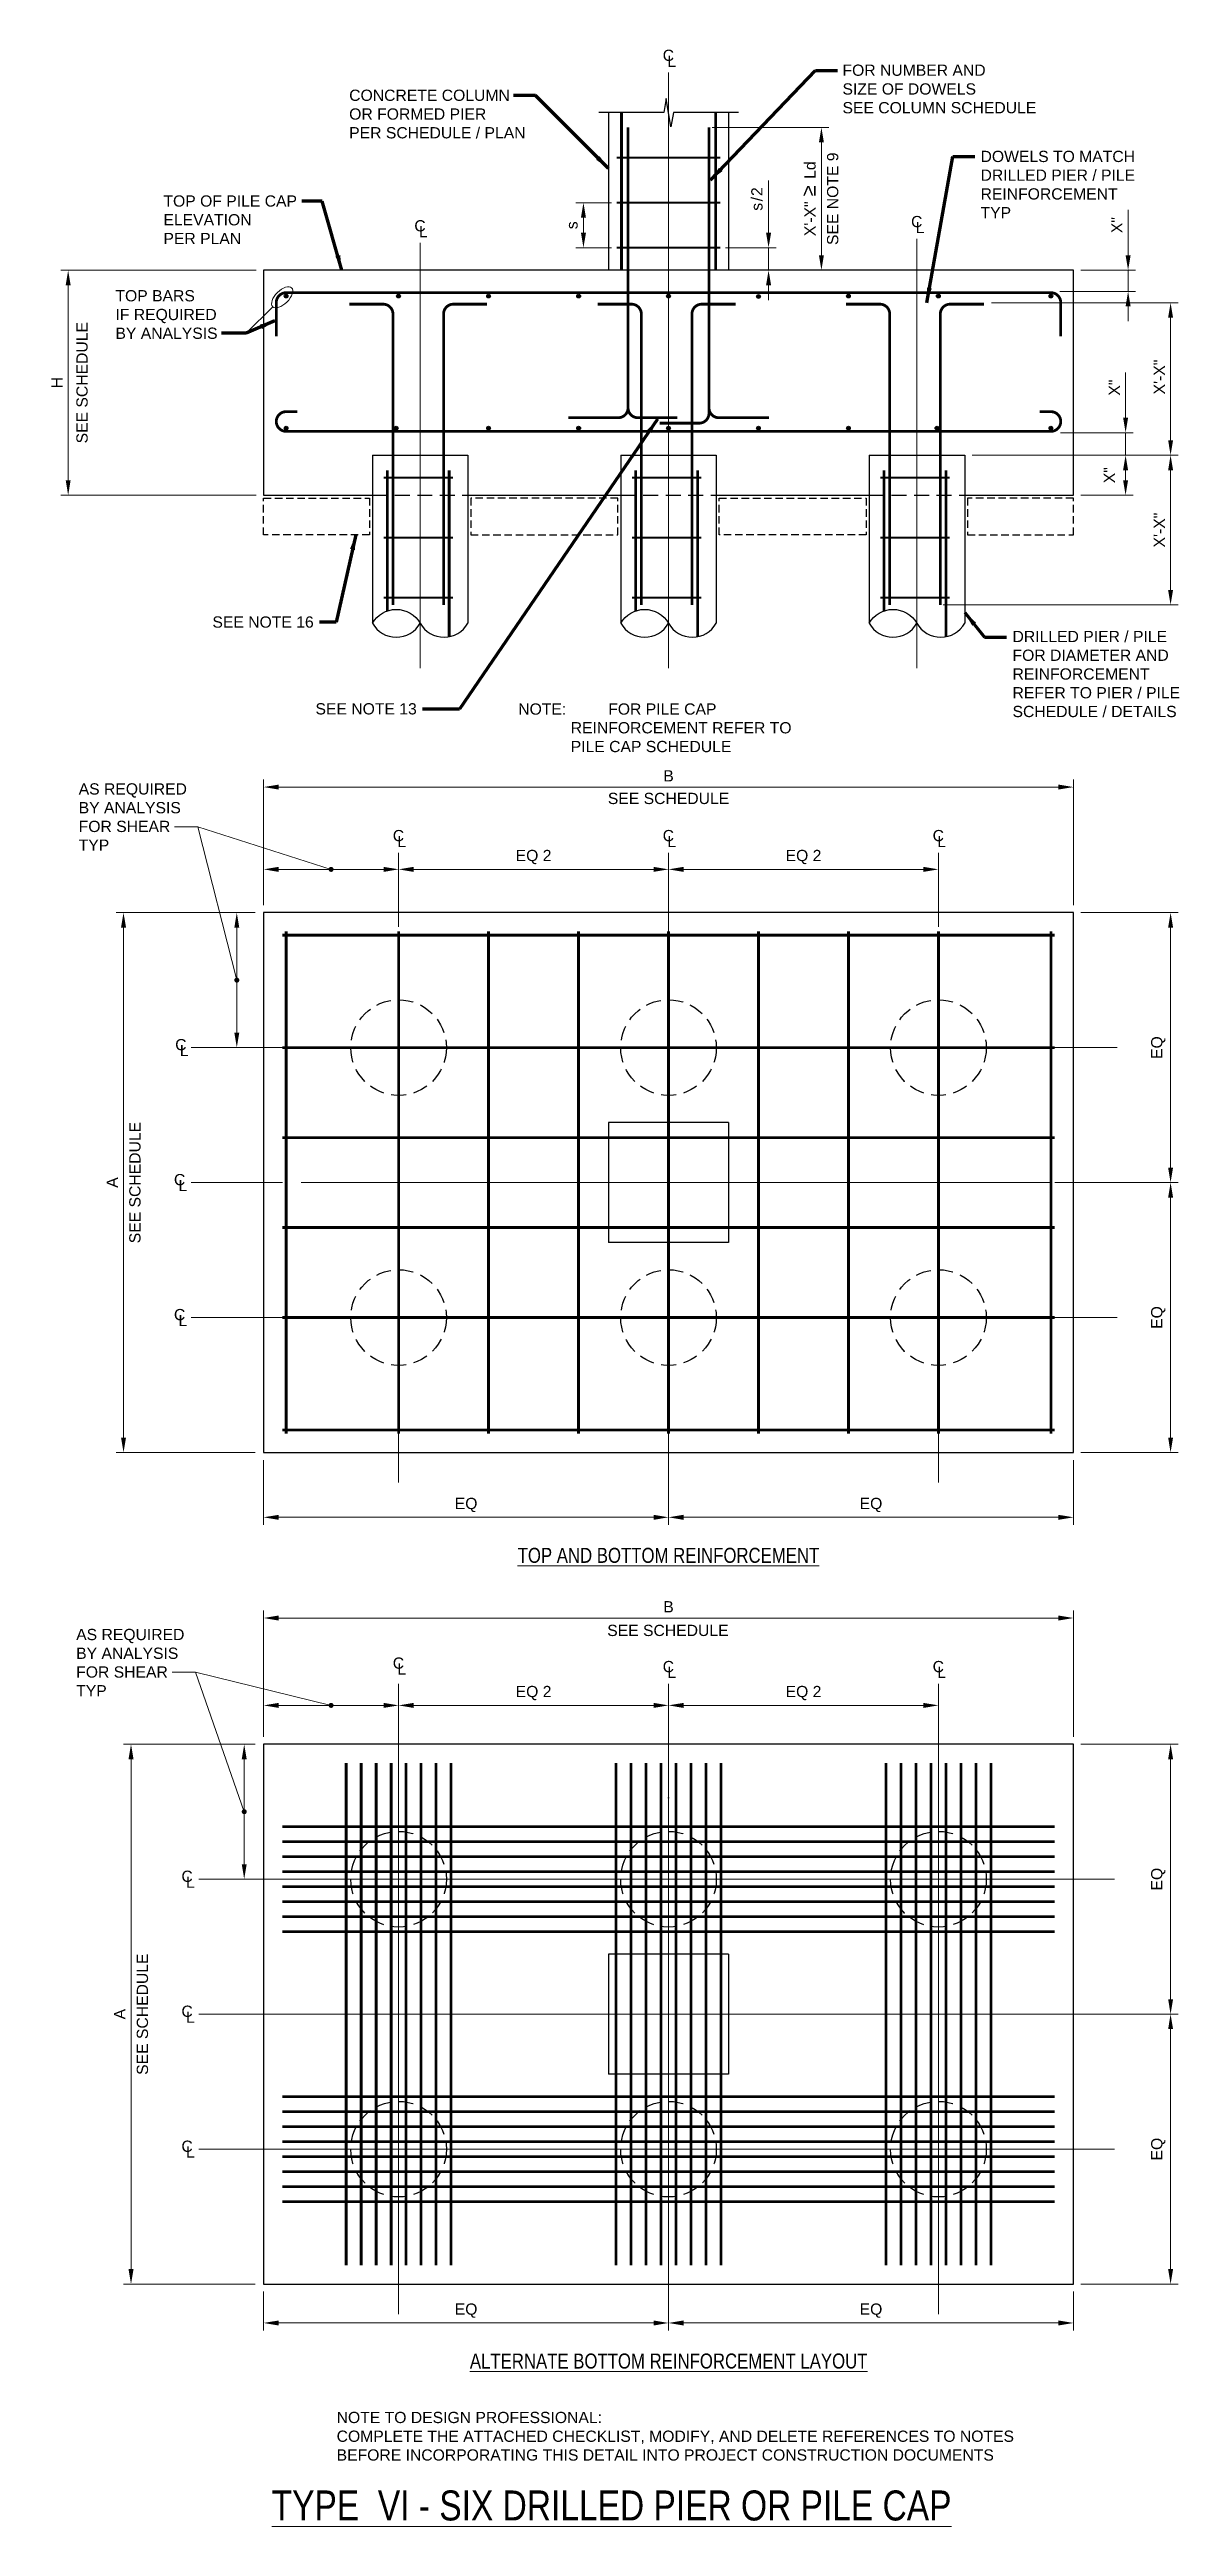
# Model space of a CAD drawing. Header units: inches. Extents: x 149 to 300, y 1117 to 1448.
import ezdxf

# ---------------------------------------------------------------- set-up
doc = ezdxf.new("R2010")
doc.units = ezdxf.units.IN
doc.header["$LTSCALE"] = 5
doc.header["$MEASUREMENT"] = 0
for name, pattern in [('CENTER', [2, 1.25, -0.25, 0.25, -0.25]), ('CENTERX2', [4, 2.5, -0.5, 0.5, -0.5]), ('HIDDEN', [0.375, 0.25, -0.125]), ('HIDDENX2', [0.75, 0.5, -0.25])]:
    doc.linetypes.add(name, pattern=pattern)
for name, color, linetype, lineweight in [('S-ANNO-DIMS', 1, 'Continuous', 20), ('S-ANNO-TEXT', 7, 'Continuous', 20), ('S-DETL', 3, 'Continuous', 30), ('S-GRID', 9, 'CENTER', 20)]:
    doc.layers.add(name, color=color, linetype=linetype, lineweight=lineweight)
doc.styles.add('Romans', font='arial.ttf')
doc.dimstyles.get("Standard").update_dxf_attribs({"dimtxt": 0.18, "dimasz": 0.18, "dimexe": 0.18, "dimexo": 0.0625, "dimgap": 0.09, "dimtad": 0, "dimtih": 1, "dimtoh": 1, "dimdec": 4, "dimzin": 0, "dimdsep": 46, "dimtxsty": 'Standard', "dimcen": 0.09, "dimadec": 0, "dimazin": 0, "dimtfac": 1, "dimtdec": 4, "dimtofl": 0, "dimtmove": 0, "dimatfit": 3, "dimfxl": 1, "dimtolj": 1, "dimtzin": 0, "dimarcsym": 0})

msp = doc.modelspace()

# ---------------------------------------------------------------- texts
at = {"layer": 'S-ANNO-DIMS', "rotation": 90, "style": 'Romans'}
for s, insert, char_height, attachment_point in [('SEE NOTE 9', (253.029341, 1427.7547293), 1.49999999, 2), ('X\'-X"{\\T1.2; \\H1.25x;\\T1;≥\\T1.2; }Ld ', (249.6297844, 1427.7547293), 1.499999989, 2), ('\\A1;SEE SCHEDULE', (153.6780656, 1403.2244421), 1.499999989, 5), ('\\A1;X"', (290.6826601, 1390.8906346), 1.49999999, 5), ('\\A1;SEE SCHEDULE', (160.7296735, 1296.5585484), 1.499999989, 5), ('\\A1;SEE SCHEDULE', (161.7296735, 1185.6561151), 1.499999989, 5)]:
    msp.add_mtext(s, dxfattribs=dict(at, insert=insert, char_height=char_height, attachment_point=attachment_point))
at = {"layer": 'S-ANNO-DIMS', "char_height": 1.499999989, "style": 'Romans'}
for s, insert, attachment_point in [('\\A1;AS REQUIRED \\PBY ANALYSIS \\PFOR SHEAR\\PTYP', (153.2220799, 1349.8051636), 1), ('\\A1;SEE SCHEDULE', (231.8885953, 1347.7756796), 5), ('\\A1;AS REQUIRED \\PBY ANALYSIS \\PFOR SHEAR\\PTYP', (152.8875953, 1237.0410964), 1), ('\\A1;SEE SCHEDULE', (231.8053161, 1236.8263726), 5)]:
    msp.add_mtext(s, dxfattribs=dict(at, insert=insert, attachment_point=attachment_point))
at = {"layer": 'S-ANNO-TEXT', "style": 'Romans', "width": 0.8}
for s, height, p in [('%%UTOP AND BOTTOM REINFORCEMENT', 2, (211.7679951, 1245.8477531)), ('%%UALTERNATE BOTTOM REINFORCEMENT LAYOUT', 2, (205.3985544, 1138.4050498)), ('%%UTYPE  VI - SIX DRILLED PIER OR PILE CAP', 4, (178.9618856, 1118.1419189))]:
    msp.add_text(s, height=height, dxfattribs=at).set_placement(p)
at = {"layer": 'S-ANNO-TEXT', "attachment_point": 1, "style": 'Romans'}
for s, insert, char_height, width in [('\\A1;C', (231.112685, 1447.6328579), 1.49999999, 39.884172245), ('\\A1;L', (231.7272615, 1446.8486801), 1.49999999, 39.884172245), ('\\A1;C', (197.9872133, 1424.9026839), 1.49999999, 39.884172245), ('\\A1;L', (198.6017898, 1424.1185062), 1.49999999, 39.884172245), ('\\A1;C', (264.2381567, 1425.4615615), 1.49999999, 39.884172245), ('\\A1;L', (264.8527332, 1424.6773838), 1.49999999, 39.884172245), ('\\A1;\\pxi-4.66667,l4.66667;NOTE:^IFOR PILE CAP REINFORCEMENT REFER TO PILE CAP SCHEDULE', (211.8461305, 1360.4583193), 1.499999989, 41.445571838), ('\\A1;C', (195.112685, 1343.5792174), 1.49999999, 39.884172245), ('\\A1;L', (195.7272615, 1342.7950396), 1.49999999, 39.884172245), ('\\A1;C', (231.112685, 1343.5792174), 1.49999999, 39.884172245), ('\\A1;L', (231.7272615, 1342.7950396), 1.49999999, 39.884172245), ('\\A1;C', (267.112685, 1343.5792174), 1.49999999, 39.884172245), ('\\A1;L', (267.7272615, 1342.7950396), 1.49999999, 39.884172245), ('\\A1;C', (166.0928023, 1315.7006373), 1.49999999, 39.884172245), ('\\A1;L', (166.7073787, 1314.9164595), 1.49999999, 39.884172245), ('\\A1;C', (165.9261356, 1297.7006373), 1.49999999, 39.884172245), ('\\A1;L', (166.5407121, 1296.9164595), 1.49999999, 39.884172245), ('\\A1;C', (165.9261356, 1279.7006373), 1.49999999, 39.884172245), ('\\A1;L', (166.5407121, 1278.9164595), 1.49999999, 39.884172245), ('\\A1;C', (195.112685, 1233.2279438), 1.49999999, 39.884172245), ('\\A1;L', (195.7272615, 1232.443766), 1.49999999, 39.884172245), ('\\A1;C', (231.112685, 1232.7633306), 1.49999999, 39.884172245), ('\\A1;C', (267.112685, 1232.7633306), 1.49999999, 39.884172245), ('\\A1;L', (231.7272615, 1231.9791528), 1.49999999, 39.884172245), ('\\A1;L', (267.7272615, 1231.9791528), 1.49999999, 39.884172245), ('\\A1;C', (166.9261356, 1204.798204), 1.49999999, 39.884172245), ('\\A1;L', (167.5407121, 1204.0140262), 1.49999999, 39.884172245), ('\\A1;C', (166.9261356, 1186.798204), 1.49999999, 39.884172245), ('\\A1;L', (167.5407121, 1186.0140262), 1.49999999, 39.884172245), ('\\A1;C', (166.9261356, 1168.798204), 1.49999999, 39.884172245), ('\\A1;L', (167.5407121, 1168.0140262), 1.49999999, 39.884172245)]:
    msp.add_mtext(s, dxfattribs=dict(at, insert=insert, char_height=char_height, width=width))
at = {"layer": 'S-ANNO-TEXT', "char_height": 1.499999989, "style": 'Romans'}
for s, insert, attachment_point in [('\\A1;FOR NUMBER AND \\PSIZE OF DOWELS \\PSEE COLUMN SCHEDULE', (255.0902648, 1445.6505723), 1), ('\\A1;CONCRETE COLUMN\\POR FORMED PIER \\PPER SCHEDULE / PLAN', (189.3022682, 1442.3065603), 1), ('\\A1;DOWELS TO MATCH \\PDRILLED PIER / PILE \\PREINFORCEMENT \\PTYP', (273.5041047, 1434.15243), 1), ('\\A1;TOP OF PILE CAP \\PELEVATION \\PPER PLAN', (164.5261232, 1428.2066424), 1), ('\\A1;TOP BARS\\PIF REQUIRED\\PBY ANALYSIS', (158.1243303, 1415.5730688), 1), ('\\A1;SEE NOTE 16', (184.5660752, 1372.0587905), 3), ('\\A1;DRILLED PIER / PILE\\PFOR DIAMETER AND \\PREINFORCEMENT\\PREFER TO PIER / PILE\\PSCHEDULE / DETAILS', (277.7690375, 1370.132383), 1), ('\\A1;SEE NOTE 13', (198.3127912, 1360.4858314), 3), ('NOTE TO DESIGN PROFESSIONAL: \\PCOMPLETE THE ATTACHED CHECKLIST, MODIFY, AND DELETE REFERENCES TO NOTES \\PBEFORE INCORPORATING THIS DETAIL INTO PROJECT CONSTRUCTION DOCUMENTS', (187.6252279, 1126.1047429), 7)]:
    msp.add_mtext(s, dxfattribs=dict(at, insert=insert, attachment_point=attachment_point))

# ---------------------------------------------------------------- blocks, each defined once
blk = doc.blocks.new('*D0')
at = {"layer": 'Defpoints', "color": 0, "transparency": 16777216}
for p in [(177.74, 1332.56), (159.2, 1260.56), (177.74, 1260.56)]:
    blk.add_point(p, dxfattribs=at)
at = {"layer": 'S-ANNO-DIMS', "transparency": 16777216}
for p, q in [((176.74, 1332.56), (158.2, 1332.56)), ((159.2, 1330.56), (159.2, 1262.56)), ((176.74, 1260.56), (158.2, 1260.56))]:
    blk.add_line(p, q, dxfattribs=at)
for points in [[(158.87, 1330.56), (159.54, 1330.56), (159.2, 1332.56)], [(158.87, 1262.56), (159.54, 1262.56), (159.2, 1260.56)]]:
    blk.add_solid(points, dxfattribs=at)
at = {"layer": 'S-ANNO-DIMS', "transparency": 16777216, "insert": (157.7, 1296.56), "char_height": 1.5, "attachment_point": 5, "rotation": 90, "style": 'Romans'}
blk.add_mtext('\\A1;A', dxfattribs=at)
blk = doc.blocks.new('*D1')
at = {"layer": 'Defpoints', "color": 0, "transparency": 16777216}
for p in [(177.89, 1349.3), (177.89, 1332.56), (285.89, 1332.56)]:
    blk.add_point(p, dxfattribs=at)
at = {"layer": 'S-ANNO-DIMS', "transparency": 16777216}
for p, q in [((177.89, 1333.56), (177.89, 1350.3)), ((283.89, 1349.3), (179.89, 1349.3)), ((285.89, 1333.56), (285.89, 1350.3))]:
    blk.add_line(p, q, dxfattribs=at)
for points in [[(179.89, 1349.63), (179.89, 1348.97), (177.89, 1349.3)], [(283.89, 1349.63), (283.89, 1348.97), (285.89, 1349.3)]]:
    blk.add_solid(points, dxfattribs=at)
at = {"layer": 'S-ANNO-DIMS', "transparency": 16777216, "insert": (231.89, 1350.8), "char_height": 1.5, "attachment_point": 5, "style": 'Romans'}
blk.add_mtext('\\A1;B', dxfattribs=at)
blk = doc.blocks.new('*D2')
at = {"layer": 'Defpoints', "color": 0, "transparency": 16777216}
for p in [(177.89, 1338.33), (177.89, 1338.33), (195.89, 1338.33)]:
    blk.add_point(p, dxfattribs=at)
at = {"layer": 'S-ANNO-DIMS', "transparency": 16777216}
blk.add_line((193.89, 1338.33), (179.89, 1338.33), dxfattribs=at)
for points in [[(179.89, 1338.66), (179.89, 1337.99), (177.89, 1338.33)], [(193.89, 1338.66), (193.89, 1337.99), (195.89, 1338.33)]]:
    blk.add_solid(points, dxfattribs=at)
blk = doc.blocks.new('*D3')
at = {"layer": 'Defpoints', "color": 0, "transparency": 16777216}
for p in [(285.89, 1332.56), (298.85, 1296.56), (298.85, 1296.56)]:
    blk.add_point(p, dxfattribs=at)
at = {"layer": 'S-ANNO-DIMS', "transparency": 16777216}
for p, q in [((286.89, 1332.56), (299.85, 1332.56)), ((298.85, 1330.56), (298.85, 1298.56))]:
    blk.add_line(p, q, dxfattribs=at)
for points in [[(298.52, 1330.56), (299.18, 1330.56), (298.85, 1332.56)], [(298.52, 1298.56), (299.18, 1298.56), (298.85, 1296.56)]]:
    blk.add_solid(points, dxfattribs=at)
at = {"layer": 'S-ANNO-DIMS', "transparency": 16777216, "insert": (297.21, 1314.56), "char_height": 1.5, "attachment_point": 5, "rotation": 90, "style": 'Romans'}
blk.add_mtext('\\A1;EQ', dxfattribs=at)
blk = doc.blocks.new('*D4')
at = {"layer": 'Defpoints', "color": 0, "transparency": 16777216}
for p in [(298.85, 1296.56), (285.89, 1260.56), (298.85, 1260.56)]:
    blk.add_point(p, dxfattribs=at)
at = {"layer": 'S-ANNO-DIMS', "transparency": 16777216}
for p, q in [((298.85, 1294.56), (298.85, 1262.56)), ((286.89, 1260.56), (299.85, 1260.56))]:
    blk.add_line(p, q, dxfattribs=at)
for points in [[(298.52, 1294.56), (299.18, 1294.56), (298.85, 1296.56)], [(298.52, 1262.56), (299.18, 1262.56), (298.85, 1260.56)]]:
    blk.add_solid(points, dxfattribs=at)
at = {"layer": 'S-ANNO-DIMS', "transparency": 16777216, "insert": (297.21, 1278.56), "char_height": 1.5, "attachment_point": 5, "rotation": 90, "style": 'Romans'}
blk.add_mtext('\\A1;EQ', dxfattribs=at)
blk = doc.blocks.new('*D5')
at = {"layer": 'Defpoints', "color": 0, "transparency": 16777216}
for p in [(177.89, 1260.56), (231.89, 1260.56), (231.89, 1251.92)]:
    blk.add_point(p, dxfattribs=at)
at = {"layer": 'S-ANNO-DIMS', "transparency": 16777216}
for p, q in [((177.89, 1259.56), (177.89, 1250.92)), ((179.89, 1251.92), (229.89, 1251.92))]:
    blk.add_line(p, q, dxfattribs=at)
for points in [[(179.89, 1252.25), (179.89, 1251.58), (177.89, 1251.92)], [(229.89, 1252.25), (229.89, 1251.58), (231.89, 1251.92)]]:
    blk.add_solid(points, dxfattribs=at)
at = {"layer": 'S-ANNO-DIMS', "transparency": 16777216, "insert": (204.89, 1253.56), "char_height": 1.5, "attachment_point": 5, "style": 'Romans'}
blk.add_mtext('\\A1;EQ', dxfattribs=at)
blk = doc.blocks.new('*D6')
at = {"layer": 'Defpoints', "color": 0, "transparency": 16777216}
for p in [(231.89, 1260.56), (285.89, 1260.56), (285.89, 1251.92)]:
    blk.add_point(p, dxfattribs=at)
at = {"layer": 'S-ANNO-DIMS', "transparency": 16777216}
for p, q in [((285.89, 1259.56), (285.89, 1250.92)), ((233.89, 1251.92), (283.89, 1251.92))]:
    blk.add_line(p, q, dxfattribs=at)
for points in [[(233.89, 1252.25), (233.89, 1251.58), (231.89, 1251.92)], [(283.89, 1252.25), (283.89, 1251.58), (285.89, 1251.92)]]:
    blk.add_solid(points, dxfattribs=at)
at = {"layer": 'S-ANNO-DIMS', "transparency": 16777216, "insert": (258.89, 1253.56), "char_height": 1.5, "attachment_point": 5, "style": 'Romans'}
blk.add_mtext('\\A1;EQ', dxfattribs=at)
blk = doc.blocks.new('*D7')
at = {"layer": 'Defpoints', "color": 0, "transparency": 16777216}
for p in [(195.89, 1338.33), (195.89, 1338.33), (231.89, 1338.33)]:
    blk.add_point(p, dxfattribs=at)
at = {"layer": 'S-ANNO-DIMS', "transparency": 16777216}
blk.add_line((229.89, 1338.33), (197.89, 1338.33), dxfattribs=at)
for points in [[(197.89, 1338.66), (197.89, 1337.99), (195.89, 1338.33)], [(229.89, 1338.66), (229.89, 1337.99), (231.89, 1338.33)]]:
    blk.add_solid(points, dxfattribs=at)
at = {"layer": 'S-ANNO-DIMS', "transparency": 16777216, "insert": (213.89, 1339.97), "char_height": 1.5, "attachment_point": 5, "style": 'Romans'}
blk.add_mtext('\\A1;EQ 2', dxfattribs=at)
blk = doc.blocks.new('*D8')
at = {"layer": 'Defpoints', "color": 0, "transparency": 16777216}
for p in [(231.89, 1338.33), (231.89, 1338.33), (267.89, 1338.33)]:
    blk.add_point(p, dxfattribs=at)
at = {"layer": 'S-ANNO-DIMS', "transparency": 16777216}
blk.add_line((265.89, 1338.33), (233.89, 1338.33), dxfattribs=at)
for points in [[(233.89, 1338.66), (233.89, 1337.99), (231.89, 1338.33)], [(265.89, 1338.66), (265.89, 1337.99), (267.89, 1338.33)]]:
    blk.add_solid(points, dxfattribs=at)
at = {"layer": 'S-ANNO-DIMS', "transparency": 16777216, "insert": (249.89, 1339.97), "char_height": 1.5, "attachment_point": 5, "style": 'Romans'}
blk.add_mtext('\\A1;EQ 2', dxfattribs=at)
blk = doc.blocks.new('*D16')
at = {"layer": 'Defpoints', "color": 0, "transparency": 16777216}
for p in [(177.74, 1221.66), (160.2, 1149.66), (177.74, 1149.66)]:
    blk.add_point(p, dxfattribs=at)
at = {"layer": 'S-ANNO-DIMS', "transparency": 16777216}
for p, q in [((176.74, 1221.66), (159.2, 1221.66)), ((160.2, 1219.66), (160.2, 1151.66)), ((176.74, 1149.66), (159.2, 1149.66))]:
    blk.add_line(p, q, dxfattribs=at)
for points in [[(159.87, 1219.66), (160.54, 1219.66), (160.2, 1221.66)], [(159.87, 1151.66), (160.54, 1151.66), (160.2, 1149.66)]]:
    blk.add_solid(points, dxfattribs=at)
at = {"layer": 'S-ANNO-DIMS', "transparency": 16777216, "insert": (158.7, 1185.66), "char_height": 1.5, "attachment_point": 5, "rotation": 90, "style": 'Romans'}
blk.add_mtext('\\A1;A', dxfattribs=at)
blk = doc.blocks.new('*D9')
at = {"layer": 'Defpoints', "color": 0, "transparency": 16777216}
for p in [(177.89, 1238.49), (177.89, 1221.66), (285.89, 1221.66)]:
    blk.add_point(p, dxfattribs=at)
at = {"layer": 'S-ANNO-DIMS', "transparency": 16777216}
for p, q in [((177.89, 1222.66), (177.89, 1239.49)), ((285.89, 1222.66), (285.89, 1239.49)), ((283.89, 1238.49), (179.89, 1238.49))]:
    blk.add_line(p, q, dxfattribs=at)
for points in [[(179.89, 1238.82), (179.89, 1238.15), (177.89, 1238.49)], [(283.89, 1238.82), (283.89, 1238.15), (285.89, 1238.49)]]:
    blk.add_solid(points, dxfattribs=at)
at = {"layer": 'S-ANNO-DIMS', "transparency": 16777216, "insert": (231.89, 1239.99), "char_height": 1.5, "attachment_point": 5, "style": 'Romans'}
blk.add_mtext('\\A1;B', dxfattribs=at)
blk = doc.blocks.new('*D10')
at = {"layer": 'Defpoints', "color": 0, "transparency": 16777216}
for p in [(177.89, 1226.84), (177.89, 1221.66), (195.89, 1221.66)]:
    blk.add_point(p, dxfattribs=at)
at = {"layer": 'S-ANNO-DIMS', "transparency": 16777216}
blk.add_line((193.89, 1226.84), (179.89, 1226.84), dxfattribs=at)
for points in [[(179.89, 1227.17), (179.89, 1226.5), (177.89, 1226.84)], [(193.89, 1227.17), (193.89, 1226.5), (195.89, 1226.84)]]:
    blk.add_solid(points, dxfattribs=at)
blk = doc.blocks.new('*D11')
at = {"layer": 'Defpoints', "color": 0, "transparency": 16777216}
for p in [(285.89, 1221.66), (298.85, 1185.66), (298.85, 1185.66)]:
    blk.add_point(p, dxfattribs=at)
at = {"layer": 'S-ANNO-DIMS', "transparency": 16777216}
for p, q in [((286.89, 1221.66), (299.85, 1221.66)), ((298.85, 1219.66), (298.85, 1187.66))]:
    blk.add_line(p, q, dxfattribs=at)
for points in [[(298.52, 1219.66), (299.18, 1219.66), (298.85, 1221.66)], [(298.52, 1187.66), (299.18, 1187.66), (298.85, 1185.66)]]:
    blk.add_solid(points, dxfattribs=at)
at = {"layer": 'S-ANNO-DIMS', "transparency": 16777216, "insert": (297.21, 1203.66), "char_height": 1.5, "attachment_point": 5, "rotation": 90, "style": 'Romans'}
blk.add_mtext('\\A1;EQ', dxfattribs=at)
blk = doc.blocks.new('*D12')
at = {"layer": 'Defpoints', "color": 0, "transparency": 16777216}
for p in [(298.85, 1185.66), (285.89, 1149.66), (298.85, 1149.66)]:
    blk.add_point(p, dxfattribs=at)
at = {"layer": 'S-ANNO-DIMS', "transparency": 16777216}
for p, q in [((298.85, 1183.66), (298.85, 1151.66)), ((286.89, 1149.66), (299.85, 1149.66))]:
    blk.add_line(p, q, dxfattribs=at)
for points in [[(298.52, 1183.66), (299.18, 1183.66), (298.85, 1185.66)], [(298.52, 1151.66), (299.18, 1151.66), (298.85, 1149.66)]]:
    blk.add_solid(points, dxfattribs=at)
at = {"layer": 'S-ANNO-DIMS', "transparency": 16777216, "insert": (297.21, 1167.66), "char_height": 1.5, "attachment_point": 5, "rotation": 90, "style": 'Romans'}
blk.add_mtext('\\A1;EQ', dxfattribs=at)
blk = doc.blocks.new('*D13')
at = {"layer": 'Defpoints', "color": 0, "transparency": 16777216}
for p in [(231.89, 1149.66), (285.89, 1149.66), (285.89, 1144.48)]:
    blk.add_point(p, dxfattribs=at)
at = {"layer": 'S-ANNO-DIMS', "transparency": 16777216}
for p, q in [((285.89, 1148.66), (285.89, 1143.48)), ((233.89, 1144.48), (283.89, 1144.48))]:
    blk.add_line(p, q, dxfattribs=at)
for points in [[(233.89, 1144.81), (233.89, 1144.14), (231.89, 1144.48)], [(283.89, 1144.81), (283.89, 1144.14), (285.89, 1144.48)]]:
    blk.add_solid(points, dxfattribs=at)
at = {"layer": 'S-ANNO-DIMS', "transparency": 16777216, "insert": (258.89, 1146.12), "char_height": 1.5, "attachment_point": 5, "style": 'Romans'}
blk.add_mtext('\\A1;EQ', dxfattribs=at)
blk = doc.blocks.new('*D14')
at = {"layer": 'Defpoints', "color": 0, "transparency": 16777216}
for p in [(195.89, 1226.84), (195.89, 1221.66), (231.89, 1221.66)]:
    blk.add_point(p, dxfattribs=at)
at = {"layer": 'S-ANNO-DIMS', "transparency": 16777216}
blk.add_line((229.89, 1226.84), (197.89, 1226.84), dxfattribs=at)
for points in [[(197.89, 1227.17), (197.89, 1226.5), (195.89, 1226.84)], [(229.89, 1227.17), (229.89, 1226.5), (231.89, 1226.84)]]:
    blk.add_solid(points, dxfattribs=at)
at = {"layer": 'S-ANNO-DIMS', "transparency": 16777216, "insert": (213.89, 1228.48), "char_height": 1.5, "attachment_point": 5, "style": 'Romans'}
blk.add_mtext('\\A1;EQ 2', dxfattribs=at)
blk = doc.blocks.new('*D15')
at = {"layer": 'Defpoints', "color": 0, "transparency": 16777216}
for p in [(231.89, 1226.84), (231.89, 1221.66), (267.89, 1221.66)]:
    blk.add_point(p, dxfattribs=at)
at = {"layer": 'S-ANNO-DIMS', "transparency": 16777216}
blk.add_line((265.89, 1226.84), (233.89, 1226.84), dxfattribs=at)
for points in [[(233.89, 1227.17), (233.89, 1226.5), (231.89, 1226.84)], [(265.89, 1227.17), (265.89, 1226.5), (267.89, 1226.84)]]:
    blk.add_solid(points, dxfattribs=at)
at = {"layer": 'S-ANNO-DIMS', "transparency": 16777216, "insert": (249.89, 1228.48), "char_height": 1.5, "attachment_point": 5, "style": 'Romans'}
blk.add_mtext('\\A1;EQ 2', dxfattribs=at)
blk = doc.blocks.new('*D25')
at = {"layer": 'Defpoints', "color": 0, "transparency": 16777216}
for p in [(175.3, 1221.66), (178.12, 1221.66), (177.89, 1203.66)]:
    blk.add_point(p, dxfattribs=at)
at = {"layer": 'S-ANNO-DIMS', "transparency": 16777216}
blk.add_line((175.3, 1205.66), (175.3, 1219.66), dxfattribs=at)
for points in [[(174.97, 1219.66), (175.63, 1219.66), (175.3, 1221.66)], [(174.97, 1205.66), (175.63, 1205.66), (175.3, 1203.66)]]:
    blk.add_solid(points, dxfattribs=at)
blk = doc.blocks.new('*D26')
at = {"layer": 'Defpoints', "color": 0, "transparency": 16777216}
for p in [(174.31, 1332.56), (174.31, 1332.56), (177.27, 1314.56)]:
    blk.add_point(p, dxfattribs=at)
at = {"layer": 'S-ANNO-DIMS', "transparency": 16777216}
blk.add_line((174.31, 1316.56), (174.31, 1330.56), dxfattribs=at)
for points in [[(173.98, 1330.56), (174.64, 1330.56), (174.31, 1332.56)], [(173.98, 1316.56), (174.64, 1316.56), (174.31, 1314.56)]]:
    blk.add_solid(points, dxfattribs=at)
blk = doc.blocks.new('*D27')
at = {"layer": 'Defpoints', "color": 0, "transparency": 16777216}
for p in [(177.89, 1149.66), (231.89, 1149.66), (177.89, 1144.48)]:
    blk.add_point(p, dxfattribs=at)
at = {"layer": 'S-ANNO-DIMS', "transparency": 16777216}
for p, q in [((177.89, 1148.66), (177.89, 1143.48)), ((229.89, 1144.48), (179.89, 1144.48))]:
    blk.add_line(p, q, dxfattribs=at)
for points in [[(179.89, 1144.81), (179.89, 1144.14), (177.89, 1144.48)], [(229.89, 1144.81), (229.89, 1144.14), (231.89, 1144.48)]]:
    blk.add_solid(points, dxfattribs=at)
at = {"layer": 'S-ANNO-DIMS', "transparency": 16777216, "insert": (204.89, 1146.12), "char_height": 1.5, "attachment_point": 5, "style": 'Romans'}
blk.add_mtext('\\A1;EQ', dxfattribs=at)
blk = doc.blocks.new('*D17')
at = {"layer": 'Defpoints', "color": 0, "transparency": 16777216}
for p in [(177.89, 1418.22), (151.82, 1388.22), (177.89, 1388.22)]:
    blk.add_point(p, dxfattribs=at)
at = {"layer": 'S-ANNO-DIMS', "transparency": 16777216}
for p, q in [((176.89, 1418.22), (150.82, 1418.22)), ((151.82, 1416.22), (151.82, 1390.22)), ((176.89, 1388.22), (150.82, 1388.22))]:
    blk.add_line(p, q, dxfattribs=at)
for points in [[(151.49, 1416.22), (152.15, 1416.22), (151.82, 1418.22)], [(151.49, 1390.22), (152.15, 1390.22), (151.82, 1388.22)]]:
    blk.add_solid(points, dxfattribs=at)
at = {"layer": 'S-ANNO-DIMS', "transparency": 16777216, "insert": (150.32, 1403.24), "char_height": 1.5, "attachment_point": 5, "rotation": 90, "style": 'Romans'}
blk.add_mtext('\\A1;H', dxfattribs=at)
blk = doc.blocks.new('*D18')
at = {"layer": 'Defpoints', "color": 0, "transparency": 16777216}
for p in [(271.39, 1393.56), (267.51, 1373.59), (298.85, 1373.59)]:
    blk.add_point(p, dxfattribs=at)
at = {"layer": 'S-ANNO-DIMS', "transparency": 16777216}
for p, q in [((272.39, 1393.56), (299.85, 1393.56)), ((298.85, 1391.56), (298.85, 1375.59)), ((268.51, 1373.59), (299.85, 1373.59))]:
    blk.add_line(p, q, dxfattribs=at)
for points in [[(298.52, 1391.56), (299.18, 1391.56), (298.85, 1393.56)], [(298.52, 1375.59), (299.18, 1375.59), (298.85, 1373.59)]]:
    blk.add_solid(points, dxfattribs=at)
at = {"layer": 'S-ANNO-DIMS', "transparency": 16777216, "insert": (297.35, 1383.57), "char_height": 1.5, "attachment_point": 5, "rotation": 90, "style": 'Romans'}
blk.add_mtext('\\A1;X\'-X"', dxfattribs=at)
blk = doc.blocks.new('*D19')
at = {"layer": 'Defpoints', "color": 0, "transparency": 16777216}
for p in [(273.95, 1413.89), (271.39, 1393.56), (298.85, 1393.56)]:
    blk.add_point(p, dxfattribs=at)
at = {"layer": 'S-ANNO-DIMS', "transparency": 16777216}
for p, q in [((274.95, 1413.89), (299.85, 1413.89)), ((298.85, 1411.89), (298.85, 1395.56)), ((272.39, 1393.56), (299.85, 1393.56))]:
    blk.add_line(p, q, dxfattribs=at)
for points in [[(298.52, 1411.89), (299.18, 1411.89), (298.85, 1413.89)], [(298.52, 1395.56), (299.18, 1395.56), (298.85, 1393.56)]]:
    blk.add_solid(points, dxfattribs=at)
at = {"layer": 'S-ANNO-DIMS', "transparency": 16777216, "insert": (297.35, 1403.98), "char_height": 1.5, "attachment_point": 5, "rotation": 90, "style": 'Romans'}
blk.add_mtext('\\A1;X\'-X"', dxfattribs=at)
blk = doc.blocks.new('*D20')
at = {"layer": 'Defpoints', "color": 0, "transparency": 16777216}
for p in [(238.5, 1421.22), (239.89, 1418.22), (245.23, 1418.22)]:
    blk.add_point(p, dxfattribs=at)
at = {"layer": 'S-ANNO-DIMS', "transparency": 16777216}
for p, q in [((245.23, 1423.22), (245.23, 1430.21)), ((239.5, 1421.22), (246.23, 1421.22)), ((245.23, 1418.22), (245.23, 1421.22)), ((240.89, 1418.22), (246.23, 1418.22)), ((245.23, 1416.22), (245.23, 1414.22))]:
    blk.add_line(p, q, dxfattribs=at)
for points in [[(244.9, 1423.22), (245.57, 1423.22), (245.23, 1421.22)], [(244.9, 1416.22), (245.57, 1416.22), (245.23, 1418.22)]]:
    blk.add_solid(points, dxfattribs=at)
at = {"layer": 'S-ANNO-DIMS', "transparency": 16777216, "insert": (243.68, 1427.72), "char_height": 1.5, "attachment_point": 5, "rotation": 90, "style": 'Romans'}
blk.add_mtext('\\A1;{\\T1.2;s/}2', dxfattribs=at)
blk = doc.blocks.new('*D21')
at = {"layer": 'Defpoints', "color": 0, "transparency": 16777216}
for p in [(225.27, 1427.22), (220.54, 1421.22), (225.27, 1421.22)]:
    blk.add_point(p, dxfattribs=at)
at = {"layer": 'S-ANNO-DIMS', "transparency": 16777216}
for p, q in [((224.27, 1427.22), (219.54, 1427.22)), ((220.54, 1425.22), (220.54, 1423.22)), ((224.27, 1421.22), (219.54, 1421.22))]:
    blk.add_line(p, q, dxfattribs=at)
for points in [[(220.21, 1425.22), (220.88, 1425.22), (220.54, 1427.22)], [(220.21, 1423.22), (220.88, 1423.22), (220.54, 1421.22)]]:
    blk.add_solid(points, dxfattribs=at)
at = {"layer": 'S-ANNO-DIMS', "transparency": 16777216, "insert": (219.02, 1424.22), "char_height": 1.5, "attachment_point": 5, "rotation": 90, "style": 'Romans'}
blk.add_mtext('\\A1;s', dxfattribs=at)
blk = doc.blocks.new('*D22')
at = {"layer": 'Defpoints', "color": 0, "transparency": 16777216}
for p in [(283.18, 1396.55), (274.26, 1393.56), (292.85, 1393.56)]:
    blk.add_point(p, dxfattribs=at)
at = {"layer": 'S-ANNO-DIMS', "transparency": 16777216}
for p, q in [((292.85, 1398.55), (292.85, 1404.59)), ((284.18, 1396.55), (293.85, 1396.55)), ((292.85, 1393.56), (292.85, 1396.55)), ((275.26, 1393.56), (293.85, 1393.56)), ((292.85, 1391.56), (292.85, 1389.56))]:
    blk.add_line(p, q, dxfattribs=at)
for points in [[(292.52, 1398.55), (293.18, 1398.55), (292.85, 1396.55)], [(292.52, 1391.56), (293.18, 1391.56), (292.85, 1393.56)]]:
    blk.add_solid(points, dxfattribs=at)
at = {"layer": 'S-ANNO-DIMS', "transparency": 16777216, "insert": (291.35, 1402.57), "char_height": 1.5, "attachment_point": 5, "rotation": 90, "style": 'Romans'}
blk.add_mtext('\\A1;X"', dxfattribs=at)
blk = doc.blocks.new('*D23')
at = {"layer": 'Defpoints', "color": 0, "transparency": 16777216}
for p in [(285.89, 1418.22), (293.18, 1418.22), (283.08, 1415.41)]:
    blk.add_point(p, dxfattribs=at)
at = {"layer": 'S-ANNO-DIMS', "transparency": 16777216}
for p, q in [((293.18, 1420.22), (293.18, 1426.26)), ((286.89, 1418.22), (294.18, 1418.22)), ((293.18, 1415.41), (293.18, 1418.22)), ((284.08, 1415.41), (294.18, 1415.41)), ((293.18, 1413.41), (293.18, 1411.41))]:
    blk.add_line(p, q, dxfattribs=at)
for points in [[(292.85, 1420.22), (293.52, 1420.22), (293.18, 1418.22)], [(292.85, 1413.41), (293.52, 1413.41), (293.18, 1415.41)]]:
    blk.add_solid(points, dxfattribs=at)
at = {"layer": 'S-ANNO-DIMS', "transparency": 16777216, "insert": (291.68, 1424.24), "char_height": 1.5, "attachment_point": 5, "rotation": 90, "style": 'Romans'}
blk.add_mtext('\\A1;X"', dxfattribs=at)
blk = doc.blocks.new('*D24')
at = {"layer": 'Defpoints', "color": 0, "transparency": 16777216}
for p in [(236.73, 1437.28), (240.63, 1418.22), (252.28, 1418.22)]:
    blk.add_point(p, dxfattribs=at)
at = {"layer": 'S-ANNO-DIMS', "transparency": 16777216}
for p, q in [((237.73, 1437.28), (253.28, 1437.28)), ((252.28, 1435.28), (252.28, 1420.22)), ((241.63, 1418.22), (253.28, 1418.22))]:
    blk.add_line(p, q, dxfattribs=at)
for points in [[(251.95, 1435.28), (252.61, 1435.28), (252.28, 1437.28)], [(251.95, 1420.22), (252.61, 1420.22), (252.28, 1418.22)]]:
    blk.add_solid(points, dxfattribs=at)

# ---------------------------------------------------------------- dimensions: what is measured, and where the dimension line sits
at = {"layer": 'S-ANNO-DIMS'}
for base, p1, p2, angle, text, override, picture, middle in [((252.279341, 1418.2247181), (236.7331285, 1437.2847404), (240.6324562, 1418.2247181), 270, ' ', {"dimscale": 16, "dimtxt": 0.09375, "dimasz": 0.125, "dimexe": 0.0625, "dimgap": 0.0625, "dimtih": 0, "dimtoh": 0, "dimdec": 5, "dimlfac": 1, "dimrnd": 0.03125, "dimzin": 7, "dimlunit": 4, "dimtxsty": 'Romans', "dimcen": 0.125, "dimclrd": 256, "dimclre": 256, "dimclrt": 256, "dimadec": 4, "dimtdec": 5, "dimtofl": 1, "dimtvp": 1, "dimfrac": 2, "dimtzin": 3, "dimlwd": 65535, "dimlwe": 65535}, '*D24', (252.279341, 1430.2247181)), ((220.5424153, 1421.2247181), (225.2747131, 1427.2247181), (225.2747131, 1421.2247181), 270, 's', {"dimscale": 16, "dimtxt": 0.09375, "dimasz": 0.125, "dimexe": 0.0625, "dimgap": 0.0625, "dimtih": 0, "dimtoh": 0, "dimdec": 5, "dimlfac": 1, "dimrnd": 0.03125, "dimzin": 7, "dimlunit": 4, "dimtxsty": 'Romans', "dimcen": 0.125, "dimclrd": 256, "dimclre": 256, "dimclrt": 256, "dimadec": 4, "dimtdec": 5, "dimtofl": 1, "dimtvp": 1, "dimfrac": 2, "dimtzin": 3, "dimlwd": 65535, "dimlwe": 65535}, '*D21', (220.5424153, 1424.2247181)), ((245.2347754, 1418.2247181), (238.5024776, 1421.2247181), (239.8885953, 1418.2247181), 270, '{\\T1.2;s/}2', {"dimscale": 16, "dimtxt": 0.09375, "dimasz": 0.125, "dimexe": 0.0625, "dimgap": 0.0625, "dimtih": 0, "dimtoh": 0, "dimdec": 5, "dimlfac": 1, "dimrnd": 0.03125, "dimzin": 7, "dimlunit": 4, "dimtxsty": 'Romans', "dimcen": 0.125, "dimclrd": 256, "dimclre": 256, "dimclrt": 256, "dimadec": 4, "dimtdec": 5, "dimtofl": 1, "dimtvp": 1, "dimfrac": 2, "dimtzin": 3, "dimlwd": 65535, "dimlwe": 65535}, '*D20', (245.2347754, 1427.7190905)), ((293.1826601, 1418.2247181), (283.0760953, 1415.4122181), (285.8885953, 1418.2247181), 90, 'X"', {"dimscale": 16, "dimtxt": 0.09375, "dimasz": 0.125, "dimexe": 0.0625, "dimgap": 0.0625, "dimtih": 0, "dimtoh": 0, "dimdec": 5, "dimlfac": 1, "dimrnd": 0.03125, "dimzin": 7, "dimlunit": 4, "dimtxsty": 'Romans', "dimcen": 0.125, "dimclrd": 256, "dimclre": 256, "dimclrt": 256, "dimadec": 4, "dimtdec": 5, "dimtofl": 1, "dimtvp": 1, "dimfrac": 2, "dimtzin": 3, "dimlwd": 65535, "dimlwe": 65535}, '*D23', (293.1826601, 1424.2417713)), ((151.8191525, 1388.2247181), (177.8885953, 1418.2247181), (177.8885953, 1388.2247181), 270, 'H', {"dimscale": 16, "dimtxt": 0.09375, "dimasz": 0.125, "dimexe": 0.0625, "dimgap": 0.0625, "dimtih": 0, "dimtoh": 0, "dimdec": 5, "dimlfac": 1, "dimrnd": 0.03125, "dimzin": 7, "dimlunit": 4, "dimtxsty": 'Romans', "dimcen": 0.125, "dimclrd": 256, "dimclre": 256, "dimclrt": 256, "dimadec": 4, "dimtdec": 5, "dimtofl": 1, "dimtvp": 1, "dimfrac": 2, "dimtzin": 3, "dimlwd": 65535, "dimlwe": 65535}, '*D17', (151.8191525, 1403.2363001)), ((298.8485053, 1393.5565511), (273.951567, 1413.8852048), (271.389067, 1393.5565511), 270, 'X\'-X"', {"dimscale": 16, "dimtxt": 0.09375, "dimasz": 0.125, "dimexe": 0.0625, "dimgap": 0.0625, "dimtih": 0, "dimtoh": 0, "dimdec": 5, "dimlfac": 1, "dimrnd": 0.03125, "dimzin": 7, "dimlunit": 4, "dimtxsty": 'Romans', "dimcen": 0.125, "dimclrd": 256, "dimclre": 256, "dimclrt": 256, "dimadec": 4, "dimtdec": 5, "dimtofl": 1, "dimtvp": 1, "dimfrac": 2, "dimtzin": 3, "dimlwd": 65535, "dimlwe": 65535}, '*D19', (298.8485053, 1403.9801235)), ((292.8493267, 1393.5565511), (283.1841521, 1396.5512821), (274.2635953, 1393.5565511), 270, 'X"', {"dimscale": 16, "dimtxt": 0.09375, "dimasz": 0.125, "dimexe": 0.0625, "dimgap": 0.0625, "dimtih": 0, "dimtoh": 0, "dimdec": 5, "dimlfac": 1, "dimrnd": 0.03125, "dimzin": 7, "dimlunit": 4, "dimtxsty": 'Romans', "dimcen": 0.125, "dimclrd": 256, "dimclre": 256, "dimclrt": 256, "dimadec": 4, "dimtdec": 5, "dimtofl": 1, "dimtvp": 1, "dimfrac": 2, "dimtzin": 3, "dimlwd": 65535, "dimlwe": 65535}, '*D22', (292.8493267, 1402.5683353)), ((298.8485053, 1373.5919433), (271.389067, 1393.5565511), (267.514067, 1373.5919433), 270, 'X\'-X"', {"dimscale": 16, "dimtxt": 0.09375, "dimasz": 0.125, "dimexe": 0.0625, "dimgap": 0.0625, "dimtih": 0, "dimtoh": 0, "dimdec": 5, "dimlfac": 1, "dimrnd": 0.03125, "dimzin": 7, "dimlunit": 4, "dimtxsty": 'Romans', "dimcen": 0.125, "dimclrd": 256, "dimclre": 256, "dimclrt": 256, "dimadec": 4, "dimtdec": 5, "dimtofl": 1, "dimtvp": 1, "dimfrac": 2, "dimtzin": 3, "dimlwd": 65535, "dimlwe": 65535}, '*D18', (298.8485053, 1383.5742472)), ((177.8885953, 1349.3012594), (285.8885953, 1332.5585484), (177.8885953, 1332.5585484), 180, 'B', {"dimscale": 16, "dimtxt": 0.09375, "dimasz": 0.125, "dimexe": 0.0625, "dimgap": 0.0625, "dimtih": 0, "dimtoh": 0, "dimdec": 5, "dimlfac": 1, "dimrnd": 0.03125, "dimzin": 7, "dimlunit": 4, "dimtxsty": 'Romans', "dimcen": 0.125, "dimclrd": 256, "dimclre": 256, "dimclrt": 256, "dimadec": 4, "dimtdec": 5, "dimtofl": 1, "dimtvp": 1, "dimfrac": 2, "dimtzin": 3, "dimlwd": 65535, "dimlwe": 65535}, '*D1', (231.8885953, 1349.3012594)), ((195.8885953, 1338.3255786), (231.8885953, 1338.3255786), (195.8885953, 1338.3255786), 180, 'EQ 2', {"dimscale": 16, "dimtxt": 0.09375, "dimasz": 0.125, "dimexe": 0.0625, "dimgap": 0.0625, "dimtih": 0, "dimtoh": 0, "dimdec": 5, "dimlfac": 1, "dimrnd": 0.03125, "dimzin": 7, "dimlunit": 4, "dimtxsty": 'Romans', "dimcen": 0.125, "dimclrd": 256, "dimclre": 256, "dimclrt": 256, "dimadec": 4, "dimtdec": 5, "dimtofl": 1, "dimtvp": 1, "dimfrac": 2, "dimtzin": 3, "dimlwd": 65535, "dimlwe": 65535}, '*D7', (213.8885953, 1338.3255786)), ((231.8885953, 1338.3255786), (267.8885953, 1338.3255786), (231.8885953, 1338.3255786), 180, 'EQ 2', {"dimscale": 16, "dimtxt": 0.09375, "dimasz": 0.125, "dimexe": 0.0625, "dimgap": 0.0625, "dimtih": 0, "dimtoh": 0, "dimdec": 5, "dimlfac": 1, "dimrnd": 0.03125, "dimzin": 7, "dimlunit": 4, "dimtxsty": 'Romans', "dimcen": 0.125, "dimclrd": 256, "dimclre": 256, "dimclrt": 256, "dimadec": 4, "dimtdec": 5, "dimtofl": 1, "dimtvp": 1, "dimfrac": 2, "dimtzin": 3, "dimlwd": 65535, "dimlwe": 65535}, '*D8', (249.8885953, 1338.3255786)), ((177.8885953, 1338.3255786), (195.8885953, 1338.3255786), (177.8885953, 1338.3255786), 180, ' ', {"dimscale": 16, "dimtxt": 0.09375, "dimasz": 0.125, "dimexe": 0.0625, "dimgap": 0.0625, "dimtih": 0, "dimtoh": 0, "dimdec": 5, "dimlfac": 1, "dimrnd": 0.03125, "dimzin": 7, "dimlunit": 4, "dimtxsty": 'Romans', "dimcen": 0.125, "dimclrd": 256, "dimclre": 256, "dimclrt": 256, "dimadec": 4, "dimtdec": 5, "dimtofl": 1, "dimtvp": 1, "dimfrac": 2, "dimtzin": 3, "dimlwd": 65535, "dimlwe": 65535}, '*D2', (186.8885953, 1338.3255786)), ((159.2040937, 1260.5585484), (177.740437, 1332.5585484), (177.740437, 1260.5585484), 270, 'A', {"dimscale": 16, "dimtxt": 0.09375, "dimasz": 0.125, "dimexe": 0.0625, "dimgap": 0.0625, "dimtih": 0, "dimtoh": 0, "dimdec": 5, "dimlfac": 1, "dimrnd": 0.03125, "dimzin": 7, "dimlunit": 4, "dimtxsty": 'Romans', "dimcen": 0.125, "dimclrd": 256, "dimclre": 256, "dimclrt": 256, "dimadec": 4, "dimtdec": 5, "dimtofl": 1, "dimtvp": 1, "dimfrac": 2, "dimtzin": 3, "dimlwd": 65535, "dimlwe": 65535}, '*D0', (159.2040937, 1296.5585484)), ((174.3100684, 1332.5585484), (177.2724629, 1314.5585484), (174.3100684, 1332.5585484), 90, ' ', {"dimscale": 16, "dimtxt": 0.09375, "dimasz": 0.125, "dimexe": 0.0625, "dimgap": 0.0625, "dimtih": 0, "dimtoh": 0, "dimdec": 5, "dimlfac": 1, "dimrnd": 0.03125, "dimzin": 7, "dimlunit": 4, "dimtxsty": 'Romans', "dimcen": 0.125, "dimse1": 1, "dimse2": 1, "dimclrd": 256, "dimclre": 256, "dimclrt": 256, "dimadec": 4, "dimtdec": 5, "dimtofl": 1, "dimtvp": 1, "dimfrac": 2, "dimtzin": 3, "dimlwd": 65535, "dimlwe": 65535}, '*D26', (174.3100684, 1323.5585484)), ((298.8485053, 1296.5585484), (285.8885953, 1332.5585484), (298.8485053, 1296.5585484), 270, 'EQ', {"dimscale": 16, "dimtxt": 0.09375, "dimasz": 0.125, "dimexe": 0.0625, "dimgap": 0.0625, "dimtih": 0, "dimtoh": 0, "dimdec": 5, "dimlfac": 1, "dimrnd": 0.03125, "dimzin": 7, "dimlunit": 4, "dimtxsty": 'Romans', "dimcen": 0.125, "dimclrd": 256, "dimclre": 256, "dimclrt": 256, "dimadec": 4, "dimtdec": 5, "dimtofl": 1, "dimtvp": 1, "dimfrac": 2, "dimtzin": 3, "dimlwd": 65535, "dimlwe": 65535}, '*D3', (298.8485053, 1314.5585484)), ((298.8485053, 1260.5585484), (298.8485053, 1296.5585484), (285.8885953, 1260.5585484), 270, 'EQ', {"dimscale": 16, "dimtxt": 0.09375, "dimasz": 0.125, "dimexe": 0.0625, "dimgap": 0.0625, "dimtih": 0, "dimtoh": 0, "dimdec": 5, "dimlfac": 1, "dimrnd": 0.03125, "dimzin": 7, "dimlunit": 4, "dimtxsty": 'Romans', "dimcen": 0.125, "dimclrd": 256, "dimclre": 256, "dimclrt": 256, "dimadec": 4, "dimtdec": 5, "dimtofl": 1, "dimtvp": 1, "dimfrac": 2, "dimtzin": 3, "dimlwd": 65535, "dimlwe": 65535}, '*D4', (298.8485053, 1278.5585484)), ((177.8885953, 1238.4853726), (285.8885953, 1221.6561151), (177.8885953, 1221.6561151), 180, 'B', {"dimscale": 16, "dimtxt": 0.09375, "dimasz": 0.125, "dimexe": 0.0625, "dimgap": 0.0625, "dimtih": 0, "dimtoh": 0, "dimdec": 5, "dimlfac": 1, "dimrnd": 0.03125, "dimzin": 7, "dimlunit": 4, "dimtxsty": 'Romans', "dimcen": 0.125, "dimclrd": 256, "dimclre": 256, "dimclrt": 256, "dimadec": 4, "dimtdec": 5, "dimtofl": 1, "dimtvp": 1, "dimfrac": 2, "dimtzin": 3, "dimlwd": 65535, "dimlwe": 65535}, '*D9', (231.8885953, 1238.4853726)), ((195.8885953, 1226.8369212), (231.8885953, 1221.6561151), (195.8885953, 1221.6561151), 180, 'EQ 2', {"dimscale": 16, "dimtxt": 0.09375, "dimasz": 0.125, "dimexe": 0.0625, "dimgap": 0.0625, "dimtih": 0, "dimtoh": 0, "dimdec": 5, "dimlfac": 1, "dimrnd": 0.03125, "dimzin": 7, "dimlunit": 4, "dimtxsty": 'Romans', "dimcen": 0.125, "dimse1": 1, "dimse2": 1, "dimclrd": 256, "dimclre": 256, "dimclrt": 256, "dimadec": 4, "dimtdec": 5, "dimtofl": 1, "dimtvp": 1, "dimfrac": 2, "dimtzin": 3, "dimlwd": 65535, "dimlwe": 65535}, '*D14', (213.8885953, 1226.8369212)), ((231.8885953, 1226.8369212), (267.8885953, 1221.6561151), (231.8885953, 1221.6561151), 180, 'EQ 2', {"dimscale": 16, "dimtxt": 0.09375, "dimasz": 0.125, "dimexe": 0.0625, "dimgap": 0.0625, "dimtih": 0, "dimtoh": 0, "dimdec": 5, "dimlfac": 1, "dimrnd": 0.03125, "dimzin": 7, "dimlunit": 4, "dimtxsty": 'Romans', "dimcen": 0.125, "dimse1": 1, "dimse2": 1, "dimclrd": 256, "dimclre": 256, "dimclrt": 256, "dimadec": 4, "dimtdec": 5, "dimtofl": 1, "dimtvp": 1, "dimfrac": 2, "dimtzin": 3, "dimlwd": 65535, "dimlwe": 65535}, '*D15', (249.8885953, 1226.8369212)), ((177.8885953, 1226.8369212), (195.8885953, 1221.6561151), (177.8885953, 1221.6561151), 180, ' ', {"dimscale": 16, "dimtxt": 0.09375, "dimasz": 0.125, "dimexe": 0.0625, "dimgap": 0.0625, "dimtih": 0, "dimtoh": 0, "dimdec": 5, "dimlfac": 1, "dimrnd": 0.03125, "dimzin": 7, "dimlunit": 4, "dimtxsty": 'Romans', "dimcen": 0.125, "dimse1": 1, "dimse2": 1, "dimclrd": 256, "dimclre": 256, "dimclrt": 256, "dimadec": 4, "dimtdec": 5, "dimtofl": 1, "dimtvp": 1, "dimfrac": 2, "dimtzin": 3, "dimlwd": 65535, "dimlwe": 65535}, '*D10', (186.8885953, 1226.8369212)), ((160.2040937, 1149.6561151), (177.740437, 1221.6561151), (177.740437, 1149.6561151), 270, 'A', {"dimscale": 16, "dimtxt": 0.09375, "dimasz": 0.125, "dimexe": 0.0625, "dimgap": 0.0625, "dimtih": 0, "dimtoh": 0, "dimdec": 5, "dimlfac": 1, "dimrnd": 0.03125, "dimzin": 7, "dimlunit": 4, "dimtxsty": 'Romans', "dimcen": 0.125, "dimclrd": 256, "dimclre": 256, "dimclrt": 256, "dimadec": 4, "dimtdec": 5, "dimtofl": 1, "dimtvp": 1, "dimfrac": 2, "dimtzin": 3, "dimlwd": 65535, "dimlwe": 65535}, '*D16', (160.2040937, 1185.6561151)), ((175.3003487, 1221.6561151), (177.8885953, 1203.6561151), (178.1234705, 1221.6561151), 90, ' ', {"dimscale": 16, "dimtxt": 0.09375, "dimasz": 0.125, "dimexe": 0.0625, "dimgap": 0.0625, "dimtih": 0, "dimtoh": 0, "dimdec": 5, "dimlfac": 1, "dimrnd": 0.03125, "dimzin": 7, "dimlunit": 4, "dimtxsty": 'Romans', "dimcen": 0.125, "dimse1": 1, "dimse2": 1, "dimclrd": 256, "dimclre": 256, "dimclrt": 256, "dimadec": 4, "dimtdec": 5, "dimtofl": 1, "dimtvp": 1, "dimfrac": 2, "dimtzin": 3, "dimlwd": 65535, "dimlwe": 65535}, '*D25', (175.3003487, 1212.6561151)), ((298.8485053, 1185.6561151), (285.8885953, 1221.6561151), (298.8485053, 1185.6561151), 270, 'EQ', {"dimscale": 16, "dimtxt": 0.09375, "dimasz": 0.125, "dimexe": 0.0625, "dimgap": 0.0625, "dimtih": 0, "dimtoh": 0, "dimdec": 5, "dimlfac": 1, "dimrnd": 0.03125, "dimzin": 7, "dimlunit": 4, "dimtxsty": 'Romans', "dimcen": 0.125, "dimclrd": 256, "dimclre": 256, "dimclrt": 256, "dimadec": 4, "dimtdec": 5, "dimtofl": 1, "dimtvp": 1, "dimfrac": 2, "dimtzin": 3, "dimlwd": 65535, "dimlwe": 65535}, '*D11', (298.8485053, 1203.6561151)), ((298.8485053, 1149.6561151), (298.8485053, 1185.6561151), (285.8885953, 1149.6561151), 270, 'EQ', {"dimscale": 16, "dimtxt": 0.09375, "dimasz": 0.125, "dimexe": 0.0625, "dimgap": 0.0625, "dimtih": 0, "dimtoh": 0, "dimdec": 5, "dimlfac": 1, "dimrnd": 0.03125, "dimzin": 7, "dimlunit": 4, "dimtxsty": 'Romans', "dimcen": 0.125, "dimclrd": 256, "dimclre": 256, "dimclrt": 256, "dimadec": 4, "dimtdec": 5, "dimtofl": 1, "dimtvp": 1, "dimfrac": 2, "dimtzin": 3, "dimlwd": 65535, "dimlwe": 65535}, '*D12', (298.8485053, 1167.6561151)), ((177.8885953, 1144.475309), (231.8885953, 1149.6561151), (177.8885953, 1149.6561151), 180, 'EQ', {"dimscale": 16, "dimtxt": 0.09375, "dimasz": 0.125, "dimexe": 0.0625, "dimgap": 0.0625, "dimtih": 0, "dimtoh": 0, "dimdec": 5, "dimlfac": 1, "dimrnd": 0.03125, "dimzin": 7, "dimlunit": 4, "dimtxsty": 'Romans', "dimcen": 0.125, "dimse1": 1, "dimclrd": 256, "dimclre": 256, "dimclrt": 256, "dimadec": 4, "dimtdec": 5, "dimtofl": 1, "dimtvp": 1, "dimfrac": 2, "dimtzin": 3, "dimlwd": 65535, "dimlwe": 65535}, '*D27', (204.8885953, 1144.475309))]:
    dim = msp.add_linear_dim(base=base, p1=p1, p2=p2, angle=angle, text=text, dimstyle='Standard', override=override, dxfattribs=at)
    dim.commit()
    dim.dimension.update_dxf_attribs({"geometry": picture, "text_midpoint": middle, "dimtype": 128})
for base, p1, p2, override, picture, middle in [((231.8885953, 1251.9180123), (177.8885953, 1260.5585484), (231.8885953, 1260.5585484), {"dimscale": 16, "dimtxt": 0.09375, "dimasz": 0.125, "dimexe": 0.0625, "dimgap": 0.0625, "dimtih": 0, "dimtoh": 0, "dimdec": 5, "dimlfac": 1, "dimrnd": 0.03125, "dimzin": 7, "dimlunit": 4, "dimtxsty": 'Romans', "dimcen": 0.125, "dimse2": 1, "dimclrd": 256, "dimclre": 256, "dimclrt": 256, "dimadec": 4, "dimtdec": 5, "dimtofl": 1, "dimtvp": 1, "dimfrac": 2, "dimtzin": 3, "dimlwd": 65535, "dimlwe": 65535}, '*D5', (204.8885953, 1251.9180123)), ((285.8885953, 1251.9180123), (231.8885953, 1260.5585484), (285.8885953, 1260.5585484), {"dimscale": 16, "dimtxt": 0.09375, "dimasz": 0.125, "dimexe": 0.0625, "dimgap": 0.0625, "dimtih": 0, "dimtoh": 0, "dimdec": 5, "dimlfac": 1, "dimrnd": 0.03125, "dimzin": 7, "dimlunit": 4, "dimtxsty": 'Romans', "dimcen": 0.125, "dimse1": 1, "dimclrd": 256, "dimclre": 256, "dimclrt": 256, "dimadec": 4, "dimtdec": 5, "dimtofl": 1, "dimtvp": 1, "dimfrac": 2, "dimtzin": 3, "dimlwd": 65535, "dimlwe": 65535}, '*D6', (258.8885953, 1251.9180123)), ((285.8885953, 1144.475309), (231.8885953, 1149.6561151), (285.8885953, 1149.6561151), {"dimscale": 16, "dimtxt": 0.09375, "dimasz": 0.125, "dimexe": 0.0625, "dimgap": 0.0625, "dimtih": 0, "dimtoh": 0, "dimdec": 5, "dimlfac": 1, "dimrnd": 0.03125, "dimzin": 7, "dimlunit": 4, "dimtxsty": 'Romans', "dimcen": 0.125, "dimse1": 1, "dimclrd": 256, "dimclre": 256, "dimclrt": 256, "dimadec": 4, "dimtdec": 5, "dimtofl": 1, "dimtvp": 1, "dimfrac": 2, "dimtzin": 3, "dimlwd": 65535, "dimlwe": 65535}, '*D13', (258.8885953, 1144.475309))]:
    dim = msp.add_linear_dim(base=base, p1=p1, p2=p2, text='EQ', dimstyle='Standard', override=override, dxfattribs=at)
    dim.commit()
    dim.dimension.update_dxf_attribs({"geometry": picture, "text_midpoint": middle, "dimtype": 128})

# ---------------------------------------------------------------- hatches: boundary and pattern name
at = {"layer": 'S-DETL'}
h = msp.add_hatch(color=256, dxfattribs=at)
h.dxf.hatch_style = 1
h.paths.add_polyline_path([(180.6385953, 1414.7817864, 1), (181.1385953, 1414.7817864, 1)])
h = msp.add_hatch(color=256, dxfattribs=at)
h.dxf.hatch_style = 1
h.paths.add_polyline_path([(180.6385953, 1414.7817864, 1), (181.1385953, 1414.7817864, 1)])
h = msp.add_hatch(color=256, dxfattribs=at)
h.dxf.hatch_style = 1
h.paths.add_polyline_path([(181.1385953, 1414.7817864, 1), (180.6385953, 1414.7817864, 1)])
h = msp.add_hatch(color=256, dxfattribs=at)
h.dxf.hatch_style = 1
h.paths.add_polyline_path([(195.6315364, 1414.7817864, 1), (196.1315364, 1414.7817864, 1)])
h = msp.add_hatch(color=256, dxfattribs=at)
h.dxf.hatch_style = 1
h.paths.add_polyline_path([(195.6315364, 1414.7817864, 1), (196.1315364, 1414.7817864, 1)])
h = msp.add_hatch(color=256, dxfattribs=at)
h.dxf.hatch_style = 1
h.paths.add_polyline_path([(196.1315364, 1414.7817864, 1), (195.6315364, 1414.7817864, 1)])
h = msp.add_hatch(color=256, dxfattribs=at)
h.dxf.hatch_style = 1
h.paths.add_polyline_path([(207.6410328, 1414.7727802, 1), (208.1410328, 1414.7727802, 1)])
h = msp.add_hatch(color=256, dxfattribs=at)
h.dxf.hatch_style = 1
h.paths.add_polyline_path([(207.6410328, 1414.7727802, 1), (208.1410328, 1414.7727802, 1)])
h = msp.add_hatch(color=256, dxfattribs=at)
h.dxf.hatch_style = 1
h.paths.add_polyline_path([(207.6410328, 1414.7727802, 1), (208.1410328, 1414.7727802, 1)])
h = msp.add_hatch(color=256, dxfattribs=at)
h.dxf.hatch_style = 1
h.paths.add_polyline_path([(208.1410328, 1414.7727802, 1), (207.6410328, 1414.7727802, 1)])
h = msp.add_hatch(color=256, dxfattribs=at)
h.dxf.hatch_style = 1
h.paths.add_polyline_path([(219.6501732, 1414.7760031, 1), (220.1501732, 1414.7760031, 1)])
h = msp.add_hatch(color=256, dxfattribs=at)
h.dxf.hatch_style = 1
h.paths.add_polyline_path([(219.6501732, 1414.7760031, 1), (220.1501732, 1414.7760031, 1)])
h = msp.add_hatch(color=256, dxfattribs=at)
h.dxf.hatch_style = 1
h.paths.add_polyline_path([(219.6501732, 1414.7760031, 1), (220.1501732, 1414.7760031, 1)])
h = msp.add_hatch(color=256, dxfattribs=at)
h.dxf.hatch_style = 1
h.paths.add_polyline_path([(220.1501732, 1414.7760031, 1), (219.6501732, 1414.7760031, 1)])
h = msp.add_hatch(color=256, dxfattribs=at)
h.dxf.hatch_style = 1
h.paths.add_polyline_path([(232.1385953, 1414.7820829, 1), (231.6385953, 1414.7820829, 1)])
h = msp.add_hatch(color=256, dxfattribs=at)
h.dxf.hatch_style = 1
h.paths.add_polyline_path([(231.6385953, 1414.7820829, 1), (232.1385953, 1414.7820829, 1)])
h = msp.add_hatch(color=256, dxfattribs=at)
h.dxf.hatch_style = 1
h.paths.add_polyline_path([(231.6385953, 1414.7820829, 1), (232.1385953, 1414.7820829, 1)])
h = msp.add_hatch(color=256, dxfattribs=at)
h.dxf.hatch_style = 1
h.paths.add_polyline_path([(232.1385953, 1414.7820829, 1), (231.6385953, 1414.7820829, 1)])
h = msp.add_hatch(color=256, dxfattribs=at)
h.dxf.hatch_style = 1
h.paths.add_polyline_path([(243.6385953, 1414.7162163, 1), (244.1385953, 1414.7162163, 1)])
h = msp.add_hatch(color=256, dxfattribs=at)
h.dxf.hatch_style = 1
h.paths.add_polyline_path([(243.6385953, 1414.7162163, 1), (244.1385953, 1414.7162163, 1)])
h = msp.add_hatch(color=256, dxfattribs=at)
h.dxf.hatch_style = 1
h.paths.add_polyline_path([(244.1385953, 1414.7162163, 1), (243.6385953, 1414.7162163, 1)])
h = msp.add_hatch(color=256, dxfattribs=at)
h.dxf.hatch_style = 1
h.paths.add_polyline_path([(255.6332292, 1414.7824371, 1), (256.1332292, 1414.7824371, 1)])
h = msp.add_hatch(color=256, dxfattribs=at)
h.dxf.hatch_style = 1
h.paths.add_polyline_path([(255.6332292, 1414.7824371, 1), (256.1332292, 1414.7824371, 1)])
h = msp.add_hatch(color=256, dxfattribs=at)
h.dxf.hatch_style = 1
h.paths.add_polyline_path([(256.1332292, 1414.7824371, 1), (255.6332292, 1414.7824371, 1)])
h = msp.add_hatch(color=256, dxfattribs=at)
h.dxf.hatch_style = 1
h.paths.add_polyline_path([(267.6308611, 1414.7846535, 1), (268.1308611, 1414.7846535, 1)])
h = msp.add_hatch(color=256, dxfattribs=at)
h.dxf.hatch_style = 1
h.paths.add_polyline_path([(267.6308611, 1414.7846535, 1), (268.1308611, 1414.7846535, 1)])
h = msp.add_hatch(color=256, dxfattribs=at)
h.dxf.hatch_style = 1
h.paths.add_polyline_path([(268.1308611, 1414.7846535, 1), (267.6308611, 1414.7846535, 1)])
h = msp.add_hatch(color=256, dxfattribs=at)
h.dxf.hatch_style = 1
h.paths.add_polyline_path([(283.1385953, 1414.7846535, -1), (282.6385953, 1414.7846535, -1)])
h = msp.add_hatch(color=256, dxfattribs=at)
h.dxf.hatch_style = 1
h.paths.add_polyline_path([(283.1385953, 1414.7846535, -1), (282.6385953, 1414.7846535, -1)])
h = msp.add_hatch(color=256, dxfattribs=at)
h.dxf.hatch_style = 1
h.paths.add_polyline_path([(282.6385953, 1414.7846535, -1), (283.1385953, 1414.7846535, -1)])
h = msp.add_hatch(color=256, dxfattribs=at)
h.dxf.hatch_style = 1
h.paths.add_polyline_path([(180.6385953, 1397.1762821, -1), (181.1385953, 1397.1762821, -1)])
h = msp.add_hatch(color=256, dxfattribs=at)
h.dxf.hatch_style = 1
h.paths.add_polyline_path([(195.3256236, 1397.1762821, 1), (195.8256236, 1397.1762821, 1)])
h = msp.add_hatch(color=256, dxfattribs=at)
h.dxf.hatch_style = 1
h.paths.add_polyline_path([(195.3256236, 1397.1762821, 1), (195.8256236, 1397.1762821, 1)])
h = msp.add_hatch(color=256, dxfattribs=at)
h.dxf.hatch_style = 1
h.paths.add_polyline_path([(195.8256236, 1397.1762821, 1), (195.3256236, 1397.1762821, 1)])
h = msp.add_hatch(color=256, dxfattribs=at)
h.dxf.hatch_style = 1
h.paths.add_polyline_path([(207.6410328, 1397.1672759, 1), (208.1410328, 1397.1672759, 1)])
h = msp.add_hatch(color=256, dxfattribs=at)
h.dxf.hatch_style = 1
h.paths.add_polyline_path([(207.6410328, 1397.1672759, 1), (208.1410328, 1397.1672759, 1)])
h = msp.add_hatch(color=256, dxfattribs=at)
h.dxf.hatch_style = 1
h.paths.add_polyline_path([(207.6410328, 1397.1672759, 1), (208.1410328, 1397.1672759, 1)])
h = msp.add_hatch(color=256, dxfattribs=at)
h.dxf.hatch_style = 1
h.paths.add_polyline_path([(208.1410328, 1397.1672759, 1), (207.6410328, 1397.1672759, 1)])
h = msp.add_hatch(color=256, dxfattribs=at)
h.dxf.hatch_style = 1
h.paths.add_polyline_path([(219.6501732, 1397.1704988, 1), (220.1501732, 1397.1704988, 1)])
h = msp.add_hatch(color=256, dxfattribs=at)
h.dxf.hatch_style = 1
h.paths.add_polyline_path([(219.6501732, 1397.1704988, 1), (220.1501732, 1397.1704988, 1)])
h = msp.add_hatch(color=256, dxfattribs=at)
h.dxf.hatch_style = 1
h.paths.add_polyline_path([(219.6501732, 1397.1704988, 1), (220.1501732, 1397.1704988, 1)])
h = msp.add_hatch(color=256, dxfattribs=at)
h.dxf.hatch_style = 1
h.paths.add_polyline_path([(220.1501732, 1397.1704988, 1), (219.6501732, 1397.1704988, 1)])
h = msp.add_hatch(color=256, dxfattribs=at)
h.dxf.hatch_style = 1
h.paths.add_polyline_path([(232.1385953, 1397.1704988, 1), (231.6385953, 1397.1704988, 1)])
h = msp.add_hatch(color=256, dxfattribs=at)
h.dxf.hatch_style = 1
h.paths.add_polyline_path([(231.6385953, 1397.1704988, 1), (232.1385953, 1397.1704988, 1)])
h = msp.add_hatch(color=256, dxfattribs=at)
h.dxf.hatch_style = 1
h.paths.add_polyline_path([(231.6385953, 1397.1704988, 1), (232.1385953, 1397.1704988, 1)])
h = msp.add_hatch(color=256, dxfattribs=at)
h.dxf.hatch_style = 1
h.paths.add_polyline_path([(232.1385953, 1397.1704988, 1), (231.6385953, 1397.1704988, 1)])
h = msp.add_hatch(color=256, dxfattribs=at)
h.dxf.hatch_style = 1
h.paths.add_polyline_path([(244.1270175, 1397.1704988, -1), (243.6270175, 1397.1704988, -1)])
h = msp.add_hatch(color=256, dxfattribs=at)
h.dxf.hatch_style = 1
h.paths.add_polyline_path([(244.1270175, 1397.1704988, -1), (243.6270175, 1397.1704988, -1)])
h = msp.add_hatch(color=256, dxfattribs=at)
h.dxf.hatch_style = 1
h.paths.add_polyline_path([(244.1270175, 1397.1704988, -1), (243.6270175, 1397.1704988, -1)])
h = msp.add_hatch(color=256, dxfattribs=at)
h.dxf.hatch_style = 1
h.paths.add_polyline_path([(243.6270175, 1397.1704988, -1), (244.1270175, 1397.1704988, -1)])
h = msp.add_hatch(color=256, dxfattribs=at)
h.dxf.hatch_style = 1
h.paths.add_polyline_path([(256.1361579, 1397.1672759, -1), (255.6361579, 1397.1672759, -1)])
h = msp.add_hatch(color=256, dxfattribs=at)
h.dxf.hatch_style = 1
h.paths.add_polyline_path([(256.1361579, 1397.1672759, -1), (255.6361579, 1397.1672759, -1)])
h = msp.add_hatch(color=256, dxfattribs=at)
h.dxf.hatch_style = 1
h.paths.add_polyline_path([(256.1361579, 1397.1672759, -1), (255.6361579, 1397.1672759, -1)])
h = msp.add_hatch(color=256, dxfattribs=at)
h.dxf.hatch_style = 1
h.paths.add_polyline_path([(255.6361579, 1397.1672759, -1), (256.1361579, 1397.1672759, -1)])
h = msp.add_hatch(color=256, dxfattribs=at)
h.dxf.hatch_style = 1
h.paths.add_polyline_path([(267.951567, 1397.1762821, -1), (267.451567, 1397.1762821, -1)])
h = msp.add_hatch(color=256, dxfattribs=at)
h.dxf.hatch_style = 1
h.paths.add_polyline_path([(267.951567, 1397.1762821, -1), (267.451567, 1397.1762821, -1)])
h = msp.add_hatch(color=256, dxfattribs=at)
h.dxf.hatch_style = 1
h.paths.add_polyline_path([(267.451567, 1397.1762821, -1), (267.951567, 1397.1762821, -1)])
h = msp.add_hatch(color=256, dxfattribs=at)
h.dxf.hatch_style = 1
h.paths.add_polyline_path([(283.1385953, 1397.1762821, 1), (282.6385953, 1397.1762821, 1)])

# ---------------------------------------------------------------- linework, layer by layer
at = {"layer": 'S-ANNO-DIMS'}
for p, q in [((292.8493267, 1390.2247181), (292.8493267, 1391.5565512)), ((286.8885953, 1388.2247181), (293.8493267, 1388.2247181)), ((166.0180038, 1344.0174644), (169.1223694, 1344.0174644)), ((174.3100684, 1323.5585484), (169.1223694, 1344.0174644)), ((169.1223694, 1344.0174644), (186.8885953, 1338.3255786)), ((165.6835192, 1231.2533973), (168.7878848, 1231.2533973)), ((175.3003487, 1212.6561151), (168.7878848, 1231.2533973)), ((168.7878848, 1231.2533973), (186.8885953, 1226.8369212))]:
    msp.add_line(p, q, dxfattribs=at)
at = {"layer": 'S-ANNO-DIMS', "const_width": 0.3333333}
for points in [[(186.7219287, 1338.3255786, 1), (187.055262, 1338.3255786, 1)], [(174.1434017, 1323.5585484, 1), (174.4767351, 1323.5585484, 1)], [(186.7219287, 1226.8369212, 1), (187.055262, 1226.8369212, 1)], [(175.133682, 1212.6561151, 1), (175.4670153, 1212.6561151, 1)]]:
    msp.add_lwpolyline(points, format="xyb", close=True, dxfattribs=at)
at = {"layer": 'S-ANNO-DIMS'}
for points in [[(292.5159934, 1391.5565512), (293.1826601, 1391.5565512), (292.8493267, 1393.5565511)], [(292.5159934, 1390.2247181), (293.1826601, 1390.2247181), (292.8493267, 1388.2247181)]]:
    msp.add_solid(points, dxfattribs=at)
at = {"layer": 'S-ANNO-TEXT'}
msp.add_line((175.618214, 1409.8746024), (179.1000272, 1413.3549986), dxfattribs=at)
msp.add_ellipse((180.359341, 1414.6158034), major_axis=(-1.261322, -1.2588053), ratio=0.5, dxfattribs=at)
at = {"layer": 'S-DETL', "linetype": 'Continuous'}
for p, q in [((223.8885953, 1439.2426823), (223.8885953, 1418.2247181)), ((239.8885953, 1439.2426823), (239.8885953, 1418.2247181)), ((192.3881236, 1393.5565511), (205.1381236, 1393.5565511)), ((192.3881236, 1393.5565511), (192.3881236, 1371.1452554)), ((205.1381236, 1393.5565511), (205.1381236, 1371.1452554)), ((225.5135953, 1393.5565511), (238.2635953, 1393.5565511)), ((225.5135953, 1393.5565511), (225.5135953, 1371.1452554)), ((238.2635953, 1393.5565511), (238.2635953, 1371.1452554)), ((258.639067, 1393.5565511), (271.389067, 1393.5565511)), ((258.639067, 1393.5565511), (258.639067, 1371.1452554)), ((271.389067, 1393.5565511), (271.389067, 1371.1452554))]:
    msp.add_line(p, q, dxfattribs=at)
at = {"layer": 'S-DETL', "linetype": 'HIDDENX2', "ltscale": 0.8}
for p, q in [((192.3881236, 1388.2247181), (205.1381236, 1388.2247181)), ((225.5135953, 1388.2247181), (238.2635953, 1388.2247181)), ((258.639067, 1388.2247181), (271.389067, 1388.2247181))]:
    msp.add_line(p, q, dxfattribs=at)
at = {"layer": 'S-DETL'}
for p, q in [((223.8885953, 1304.5585484), (223.8885953, 1288.5585484)), ((239.8885953, 1304.5585484), (223.8885953, 1304.5585484)), ((239.8885953, 1304.5585484), (239.8885953, 1288.5585484)), ((239.8885953, 1288.5585484), (223.8885953, 1288.5585484)), ((223.8885953, 1193.6561151), (223.8885953, 1177.6561151)), ((239.8885953, 1193.6561151), (223.8885953, 1193.6561151)), ((239.8885953, 1193.6561151), (239.8885953, 1177.6561151)), ((239.8885953, 1177.6561151), (223.8885953, 1177.6561151))]:
    msp.add_line(p, q, dxfattribs=at)
at = {"layer": 'S-DETL', "linetype": 'Continuous'}
msp.add_lwpolyline([(241.2003081, 1439.2426823), (232.5745011, 1439.2426823), (232.1872004, 1437.3614704), (231.5899903, 1441.1238943), (231.2764549, 1439.2426823), (222.5768825, 1439.2426823)], dxfattribs=at)
at = {"layer": 'S-DETL', "const_width": 0.375}
for points in [[(226.4911682, 1437.2847404), (226.4911682, 1399.8667897, -0.4142135624), (225.1786682, 1398.5542897), (218.5073719, 1398.5542897)], [(237.2860225, 1437.2847404), (237.2860225, 1399.8667897, 0.4142135624), (238.5985225, 1398.5542897), (245.2698188, 1398.5542897)], [(179.5760953, 1409.4122181), (179.5760953, 1413.9122181, -0.4142135624), (180.8885953, 1415.2247181), (282.8885953, 1415.2247181, -0.4142135624), (284.2010953, 1413.9122181), (284.2010953, 1409.4122181)], [(281.3885953, 1399.3637821), (282.8885953, 1399.3637821, -1), (282.8885953, 1396.7387821)]]:
    msp.add_lwpolyline(points, format="xyb", dxfattribs=at)
at = {"layer": 'S-DETL'}
for points, const_width in [([(225.6257675, 1418.2247181), (225.6257675, 1439.2426823)], 0.375), ([(238.1802345, 1418.2247181), (238.1802345, 1439.2426823)], 0.375), ([(224.9777208, 1433.2247181), (238.7994699, 1433.2247181)], 0.25), ([(224.9777208, 1433.2247181), (238.7994699, 1433.2247181)], 0.25), ([(224.9777208, 1427.2247181), (238.7994699, 1427.2247181)], 0.25), ([(224.9777208, 1421.2247181), (238.7994699, 1421.2247181)], 0.25), ([(195.1381236, 1373.5919433), (195.1381236, 1411.6607229)], 0.375), ([(201.8881236, 1373.5919433), (201.8881236, 1411.6607229)], 0.375), ([(228.2635953, 1373.5919433), (228.2635953, 1411.6607229)], 0.375), ([(235.0135953, 1373.5919433), (235.0135953, 1411.6607229)], 0.375), ([(261.389067, 1373.5919433), (261.389067, 1411.6607229)], 0.375), ([(268.139067, 1373.5919433), (268.139067, 1411.6607229)], 0.375), ([(193.8881236, 1390.5565511), (203.1381236, 1390.5565511)], 0.25), ([(194.3881236, 1372.8002342), (194.3881236, 1391.5565511)], 0.375), ([(202.6381236, 1369.3577598), (202.6381236, 1391.5565511)], 0.375), ([(227.0135953, 1390.5565511), (236.2635953, 1390.5565511)], 0.25), ([(227.5135953, 1372.8002342), (227.5135953, 1391.5565511)], 0.375), ([(235.7635953, 1369.3577598), (235.7635953, 1391.5565511)], 0.375), ([(260.139067, 1390.5565511), (269.389067, 1390.5565511)], 0.25), ([(260.639067, 1372.8002342), (260.639067, 1391.5565511)], 0.375), ([(268.889067, 1369.3577598), (268.889067, 1391.5565511)], 0.375), ([(193.8881236, 1382.5565511), (203.1381236, 1382.5565511)], 0.25), ([(227.0135953, 1382.5565511), (236.2635953, 1382.5565511)], 0.25), ([(260.139067, 1382.5565511), (269.389067, 1382.5565511)], 0.25), ([(193.8881236, 1374.5565511), (203.1381236, 1374.5565511)], 0.25), ([(227.0135953, 1374.5565511), (236.2635953, 1374.5565511)], 0.25), ([(260.139067, 1374.5565511), (269.389067, 1374.5565511)], 0.25), ([(180.3885953, 1329.5585484), (283.3885953, 1329.5585484)], 0.375), ([(180.8885953, 1263.0585484), (180.8885953, 1330.0585484)], 0.375), ([(195.8885953, 1263.0585484), (195.8885953, 1330.0585484)], 0.375), ([(207.8885953, 1263.0585484), (207.8885953, 1330.0585484)], 0.375), ([(219.8885953, 1263.0585484), (219.8885953, 1330.0585484)], 0.375), ([(231.8885953, 1263.0585484), (231.8885953, 1330.0585484)], 0.375), ([(243.8885953, 1263.0585484), (243.8885953, 1330.0585484)], 0.375), ([(255.8885953, 1263.0585484), (255.8885953, 1330.0585484)], 0.375), ([(267.8885953, 1263.0585484), (267.8885953, 1330.0585484)], 0.375), ([(282.8885953, 1263.0585484), (282.8885953, 1330.0585484)], 0.375), ([(180.3885953, 1314.5585484), (283.3885953, 1314.5585484)], 0.375), ([(180.3885953, 1302.5585484), (283.3885953, 1302.5585484)], 0.375), ([(180.3885953, 1290.5585484), (283.3885953, 1290.5585484)], 0.375), ([(180.3885953, 1278.5585484), (283.3885953, 1278.5585484)], 0.375), ([(180.3885953, 1263.5585484), (283.3885953, 1263.5585484)], 0.375), ([(188.8885953, 1152.1561151), (188.8885953, 1219.1561151)], 0.375), ([(190.8885953, 1152.1561151), (190.8885953, 1219.1561151)], 0.375), ([(192.8885953, 1152.1561151), (192.8885953, 1219.1561151)], 0.375), ([(194.8885953, 1152.1561151), (194.8885953, 1219.1561151)], 0.375), ([(196.8885953, 1152.1561151), (196.8885953, 1219.1561151)], 0.375), ([(198.8885953, 1152.1561151), (198.8885953, 1219.1561151)], 0.375), ([(200.8885953, 1152.1561151), (200.8885953, 1219.1561151)], 0.375), ([(202.8885953, 1152.1561151), (202.8885953, 1219.1561151)], 0.375), ([(224.8885953, 1152.1561151), (224.8885953, 1219.1561151)], 0.375), ([(226.8885953, 1152.1561151), (226.8885953, 1219.1561151)], 0.375), ([(228.8885953, 1152.1561151), (228.8885953, 1219.1561151)], 0.375), ([(230.8885953, 1152.1561151), (230.8885953, 1219.1561151)], 0.375), ([(232.8885953, 1152.1561151), (232.8885953, 1219.1561151)], 0.375), ([(234.8885953, 1152.1561151), (234.8885953, 1219.1561151)], 0.375), ([(236.8885953, 1152.1561151), (236.8885953, 1219.1561151)], 0.375), ([(238.8885953, 1152.1561151), (238.8885953, 1219.1561151)], 0.375), ([(260.8885953, 1152.1561151), (260.8885953, 1219.1561151)], 0.375), ([(262.8885953, 1152.1561151), (262.8885953, 1219.1561151)], 0.375), ([(264.8885953, 1152.1561151), (264.8885953, 1219.1561151)], 0.375), ([(266.8885953, 1152.1561151), (266.8885953, 1219.1561151)], 0.375), ([(268.8885953, 1152.1561151), (268.8885953, 1219.1561151)], 0.375), ([(270.8885953, 1152.1561151), (270.8885953, 1219.1561151)], 0.375), ([(272.8885953, 1152.1561151), (272.8885953, 1219.1561151)], 0.375), ([(274.8885953, 1152.1561151), (274.8885953, 1219.1561151)], 0.375), ([(180.3885953, 1210.6561151), (283.3885953, 1210.6561151)], 0.375), ([(180.3885953, 1208.6561151), (283.3885953, 1208.6561151)], 0.375), ([(180.3885953, 1206.6561151), (283.3885953, 1206.6561151)], 0.375), ([(180.3885953, 1204.6561151), (283.3885953, 1204.6561151)], 0.375), ([(180.3885953, 1202.6561151), (283.3885953, 1202.6561151)], 0.375), ([(180.3885953, 1202.6561151), (283.3885953, 1202.6561151)], 0.375), ([(180.3885953, 1200.6561151), (283.3885953, 1200.6561151)], 0.375), ([(180.3885953, 1198.6561151), (283.3885953, 1198.6561151)], 0.375), ([(180.3885953, 1196.6561151), (283.3885953, 1196.6561151)], 0.375), ([(180.3885953, 1174.6561151), (283.3885953, 1174.6561151)], 0.375), ([(180.3885953, 1172.6561151), (283.3885953, 1172.6561151)], 0.375), ([(180.3885953, 1170.6561151), (283.3885953, 1170.6561151)], 0.375), ([(180.3885953, 1168.6561151), (283.3885953, 1168.6561151)], 0.375), ([(180.3885953, 1166.6561151), (283.3885953, 1166.6561151)], 0.375), ([(180.3885953, 1166.6561151), (283.3885953, 1166.6561151)], 0.375), ([(180.3885953, 1164.6561151), (283.3885953, 1164.6561151)], 0.375), ([(180.3885953, 1162.6561151), (283.3885953, 1162.6561151)], 0.375), ([(180.3885953, 1160.6561151), (283.3885953, 1160.6561151)], 0.375)]:
    msp.add_lwpolyline(points, dxfattribs=dict(at, const_width=const_width))
for points in [[(271.389067, 1388.2247181), (285.8885953, 1388.2247181), (285.8885953, 1418.2247181), (177.8885953, 1418.2247181), (177.8885953, 1388.2247181), (192.3881236, 1388.2247181)], [(205.1381236, 1388.2247181), (225.5135953, 1388.2247181)], [(238.2635953, 1388.2247181), (258.639067, 1388.2247181)], [(285.8885953, 1332.5585484), (177.8885953, 1332.5585484), (177.8885953, 1260.5585484), (285.8885953, 1260.5585484), (285.8885953, 1332.5585484)], [(285.8885953, 1221.6561151), (177.8885953, 1221.6561151), (177.8885953, 1149.6561151), (285.8885953, 1149.6561151), (285.8885953, 1221.6561151)]]:
    msp.add_lwpolyline(points, dxfattribs=at)
at = {"layer": 'S-DETL', "linetype": 'HIDDEN', "ltscale": 0.8, "const_width": 0.375, "flags": 128}
for points in [[(189.3256236, 1413.6977048), (193.8256236, 1413.6977048, -0.4142135624), (195.1381236, 1412.3852048), (195.1381236, 1411.6607229)], [(207.7006236, 1413.6977048), (203.2006236, 1413.6977048, 0.4142135624), (201.8881236, 1412.3852048), (201.8881236, 1411.6607229)], [(222.4510953, 1413.6977048), (226.9510953, 1413.6977048, -0.4142135624), (228.2635953, 1412.3852048), (228.2635953, 1411.6607229)], [(240.8260953, 1413.6977048), (236.3260953, 1413.6977048, 0.4142135624), (235.0135953, 1412.3852048), (235.0135953, 1411.6607229)], [(255.576567, 1413.6977048), (260.076567, 1413.6977048, -0.4142135624), (261.389067, 1412.3852048), (261.389067, 1411.6607229)], [(273.951567, 1413.6977048), (269.451567, 1413.6977048, 0.4142135624), (268.139067, 1412.3852048), (268.139067, 1411.6607229)], [(233.0536682, 1398.5542897), (227.8036682, 1398.5542897, -0.4142135624), (226.4911682, 1399.8667897), (226.4911682, 1400.5912716)], [(230.7235225, 1397.8298078), (235.9735225, 1397.8298078, 0.4142135624), (237.2860225, 1399.1423078), (237.2860225, 1399.8667897)]]:
    msp.add_lwpolyline(points, format="xyb", dxfattribs=at)
at = {"layer": 'S-DETL'}
msp.add_lwpolyline([(182.3885953, 1399.3637821, 0.375, 0.375, 0), (180.8885953, 1399.3637821, 0.375, 0.375, 1), (180.8885953, 1396.7387821, 0.375, 0.375, 0), (282.8885953, 1396.7387821, 0.375, 0.375, 0)], format="xyseb", dxfattribs=at)
at = {"layer": 'S-DETL', "linetype": 'HIDDEN', "ltscale": 0.8}
for points in [[(177.8885953, 1387.8497181), (192.0131236, 1387.8497181), (192.0131236, 1382.9315511), (177.8885953, 1382.9315511)], [(225.1385953, 1387.8497181), (205.5131236, 1387.8497181), (205.5131236, 1382.9315511), (225.1385953, 1382.9315511)], [(238.6385953, 1387.8497181), (258.264067, 1387.8497181), (258.264067, 1382.9315511), (238.6385953, 1382.9315511)], [(285.8885953, 1387.8497181), (271.764067, 1387.8497181), (271.764067, 1382.9315511), (285.8885953, 1382.9315511)]]:
    msp.add_lwpolyline(points, close=True, dxfattribs=at)
at = {"layer": 'S-DETL'}
for centre in [(180.8885953, 1414.7817864), (180.8885953, 1414.7817864), (180.8885953, 1414.7817864), (195.8815364, 1414.7817864), (195.8815364, 1414.7817864), (195.8815364, 1414.7817864), (207.8910328, 1414.7727802), (207.8910328, 1414.7727802), (207.8910328, 1414.7727802), (207.8910328, 1414.7727802), (219.9001732, 1414.7760031), (219.9001732, 1414.7760031), (219.9001732, 1414.7760031), (219.9001732, 1414.7760031), (231.8885953, 1414.7820829), (231.8885953, 1414.7820829), (231.8885953, 1414.7820829), (231.8885953, 1414.7820829), (243.8885953, 1414.7162163), (243.8885953, 1414.7162163), (243.8885953, 1414.7162163), (255.8832292, 1414.7824371), (255.8832292, 1414.7824371), (255.8832292, 1414.7824371), (267.8808611, 1414.7846535), (267.8808611, 1414.7846535), (267.8808611, 1414.7846535), (282.8885953, 1414.7846535), (282.8885953, 1414.7846535), (282.8885953, 1414.7846535), (180.8885953, 1397.1762821), (195.5756236, 1397.1762821), (195.5756236, 1397.1762821), (195.5756236, 1397.1762821), (207.8910328, 1397.1672759), (207.8910328, 1397.1672759), (207.8910328, 1397.1672759), (207.8910328, 1397.1672759), (219.9001732, 1397.1704988), (219.9001732, 1397.1704988), (219.9001732, 1397.1704988), (219.9001732, 1397.1704988), (231.8885953, 1397.1704988), (231.8885953, 1397.1704988), (231.8885953, 1397.1704988), (231.8885953, 1397.1704988), (243.8770175, 1397.1704988), (243.8770175, 1397.1704988), (243.8770175, 1397.1704988), (243.8770175, 1397.1704988), (255.8861579, 1397.1672759), (255.8861579, 1397.1672759), (255.8861579, 1397.1672759), (255.8861579, 1397.1672759), (267.701567, 1397.1762821), (267.701567, 1397.1762821), (267.701567, 1397.1762821), (282.8885953, 1397.1762821)]:
    msp.add_circle(centre, 0.25, dxfattribs=at)
at = {"layer": 'S-DETL', "linetype": 'HIDDENX2', "ltscale": 0.8}
for centre in [(195.8885953, 1314.5585484), (231.8885953, 1314.5585484), (267.8885953, 1314.5585484), (195.8885953, 1278.5585484), (231.8885953, 1278.5585484), (267.8885953, 1278.5585484), (195.8885953, 1203.6561151), (231.8885953, 1203.6561151), (267.8885953, 1203.6561151), (195.8885953, 1167.6561151), (231.8885953, 1167.6561151), (267.8885953, 1167.6561151)]:
    msp.add_circle(centre, 6.375, dxfattribs=at)
at = {"layer": 'S-DETL', "linetype": 'Continuous', "extrusion": (0, 0, -1)}
for centre in [(-195.5756236, 1369.3292064), (-228.7010953, 1369.3292064), (-261.826567, 1369.3292064)]:
    msp.add_arc(centre, 3.6685406, 29.671932745, 150.328067255, dxfattribs=at)
at = {"layer": 'S-DETL', "linetype": 'Continuous'}
for centre in [(195.5756236, 1372.9613044), (201.9506236, 1372.9613044), (228.7010953, 1372.9613044), (235.0760953, 1372.9613044), (261.826567, 1372.9613044), (268.201567, 1372.9613044)]:
    msp.add_arc(centre, 3.6685406, 209.671932745, 330.328067255, dxfattribs=at)
at = {"layer": 'S-DETL'}
for p in [(231.8885953, 1325.4011621), (231.8885953, 1214.4987289)]:
    msp.add_point(p, dxfattribs=at)
at = {"layer": 'S-GRID', "linetype": 'CENTERX2', "lineweight": 18, "ltscale": 8}
for p, q in [((231.8885953, 1444.5986801), (231.8885953, 1365.1452554)), ((198.7631236, 1365.1431281), (198.7631236, 1421.8685062)), ((265.014067, 1422.4273838), (265.014067, 1365.1452554)), ((195.8885953, 1330.6482975), (195.8885953, 1340.5450397)), ((231.8885953, 1340.5450397), (231.8885953, 1250.9180123)), ((267.8885953, 1330.6482975), (267.8885953, 1340.5450397)), ((168.2279563, 1314.5585484), (180.3885953, 1314.5585484)), ((291.7091002, 1314.5585484), (283.3885953, 1314.5585484)), ((168.2279563, 1296.5585484), (180.3885953, 1296.5585484)), ((282.8885953, 1296.5585484), (180.8885953, 1296.5585484)), ((299.8485053, 1296.5585484), (283.3885953, 1296.5585484)), ((168.2279563, 1278.5585484), (180.3885953, 1278.5585484)), ((291.7091002, 1278.5585484), (283.3885953, 1278.5585484)), ((195.8885953, 1264.5585484), (195.8885953, 1256.5585484)), ((267.8885953, 1264.5585484), (267.8885953, 1256.5585484)), ((195.8885953, 1224.9446897), (195.8885953, 1229.7291528)), ((231.8885953, 1224.9446897), (231.8885953, 1229.7291528)), ((267.8885953, 1224.9446897), (267.8885953, 1229.7291528)), ((195.8885953, 1217.6561151), (195.8885953, 1225.6561151)), ((231.8885953, 1217.6561151), (231.8885953, 1225.6561151)), ((267.8885953, 1217.6561151), (267.8885953, 1225.6561151)), ((195.8885953, 1218.6561151), (195.8885953, 1210.0311151)), ((231.8885953, 1218.6561151), (231.8885953, 1210.0311151)), ((267.8885953, 1218.6561151), (267.8885953, 1210.0311151)), ((195.8885953, 1210.0311151), (195.8885953, 1197.2811151)), ((231.8885953, 1210.0311151), (231.8885953, 1197.2811151)), ((267.8885953, 1210.0311151), (267.8885953, 1197.2811151)), ((169.2279562, 1203.6561151), (189.5135953, 1203.6561151)), ((189.5135953, 1203.6561151), (202.2635953, 1203.6561151)), ((202.2635953, 1203.6561151), (225.5135953, 1203.6561151)), ((225.5135953, 1203.6561151), (238.2635953, 1203.6561151)), ((225.5135953, 1203.6561151), (238.2635953, 1203.6561151)), ((238.2635953, 1203.6561151), (261.5135953, 1203.6561151)), ((274.2635953, 1203.6561151), (261.5135953, 1203.6561151)), ((283.8885953, 1203.6561151), (274.2635953, 1203.6561151)), ((291.3579058, 1203.6561151), (282.8885953, 1203.6561151)), ((195.8885953, 1197.2811151), (195.8885953, 1174.0311151)), ((231.8885953, 1197.2811151), (231.8885953, 1174.0311151)), ((267.8885953, 1197.2811151), (267.8885953, 1174.0311151)), ((169.2279562, 1185.6561151), (180.8885953, 1185.6561151)), ((188.8885953, 1185.6561151), (180.8885953, 1185.6561151)), ((188.8885953, 1185.6561151), (202.8885953, 1185.6561151)), ((202.8885953, 1185.6561151), (223.8885953, 1185.6561151)), ((239.8885953, 1185.6561151), (223.8885953, 1185.6561151)), ((260.8885953, 1185.6561151), (239.8885953, 1185.6561151)), ((274.8885953, 1185.6561151), (260.8885953, 1185.6561151)), ((274.8885953, 1185.6561151), (282.8885953, 1185.6561151)), ((291.3579058, 1185.6561151), (282.8885953, 1185.6561151)), ((291.3579058, 1185.6561151), (299.8485053, 1185.6561151)), ((195.8885953, 1161.2811151), (195.8885953, 1174.0311151)), ((231.8885953, 1161.2811151), (231.8885953, 1174.0311151)), ((231.8885953, 1161.2811151), (231.8885953, 1174.0311151)), ((267.8885953, 1161.2811151), (267.8885953, 1174.0311151)), ((169.2279562, 1167.6561151), (189.5135953, 1167.6561151)), ((189.5135953, 1167.6561151), (202.2635953, 1167.6561151)), ((202.2635953, 1167.6561151), (225.5135953, 1167.6561151)), ((225.5135953, 1167.6561151), (238.2635953, 1167.6561151)), ((225.5135953, 1167.6561151), (238.2635953, 1167.6561151)), ((238.2635953, 1167.6561151), (261.5135953, 1167.6561151)), ((274.2635953, 1167.6561151), (261.5135953, 1167.6561151)), ((283.8885953, 1167.6561151), (274.2635953, 1167.6561151)), ((291.3579058, 1167.6561151), (282.8885953, 1167.6561151)), ((195.8885953, 1152.6561151), (195.8885953, 1161.2811151)), ((231.8885953, 1152.6561151), (231.8885953, 1161.2811151)), ((231.8885953, 1152.6561151), (231.8885953, 1161.2811151)), ((267.8885953, 1152.6561151), (267.8885953, 1161.2811151)), ((195.8885953, 1153.6561151), (195.8885953, 1145.6561151)), ((231.8885953, 1153.6561151), (231.8885953, 1145.6561151)), ((267.8885953, 1153.6561151), (267.8885953, 1145.6561151)), ((231.8885953, 1145.6561151), (231.8885953, 1143.475309))]:
    msp.add_line(p, q, dxfattribs=at)

msp.set_redraw_order([(e.dxf.handle, doc.entitydb.next_handle()) for e in msp.query("TEXT MTEXT ATTDEF DIMENSION ARC_DIMENSION")])  # texts and dimensions are drawn at this point

# ---------------------------------------------------------------- leaders
at = {"layer": 'S-ANNO-TEXT'}
for points in [[(237.4735225, 1430.2247181), (251.5124036, 1444.8777951), (254.4144767, 1444.8777951)], [(223.8885953, 1431.7743903), (214.1356046, 1441.5273811), (211.2335315, 1441.5273811)], [(266.3186152, 1413.8852048), (269.8264518, 1433.3768502), (272.7285249, 1433.3768502)], [(188.3258595, 1418.2247181), (185.7177532, 1427.430551), (182.9778625, 1427.430551)], [(179.3885953, 1411.471322), (175.5688198, 1409.8363703), (172.2638254, 1409.8363703)], [(230.4286682, 1398.3667897), (204.0291385, 1359.7066522), (199.0987613, 1359.7066522)], [(190.1703157, 1382.9315511), (187.5433241, 1371.2796113), (185.3520453, 1371.2796113)], [(271.389067, 1372.578015), (274.0453409, 1369.3107596), (276.947414, 1369.3107596)]]:
    msp.add_leader(points, dimstyle='Standard', override={"dimscale": 16, "dimtxt": 0.09375, "dimasz": 0.125, "dimexe": 0.0625, "dimgap": 0.0625, "dimtad": 0, "dimtih": 0, "dimtoh": 0, "dimdec": 5, "dimlfac": 16, "dimrnd": 0.03125, "dimzin": 7, "dimlunit": 4, "dimtxsty": 'Romans', "dimcen": 0.125, "dimclrd": 256, "dimclre": 256, "dimclrt": 256, "dimadec": 4, "dimtdec": 5, "dimtofl": 1, "dimtvp": 1, "dimfrac": 2, "dimtzin": 3, "dimlwd": 65535, "dimlwe": 65535}, dxfattribs=at)

doc.saveas('drawing.dxf')
